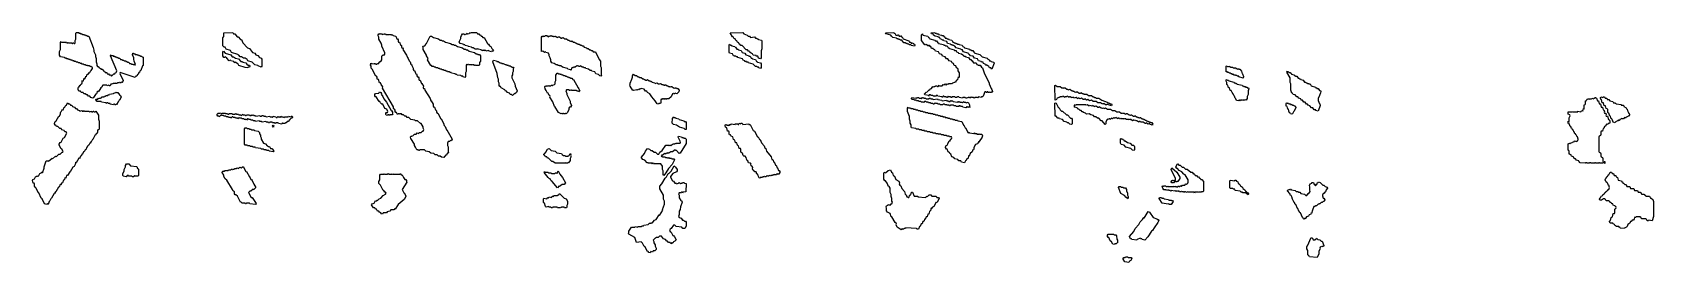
# Model space of a CAD drawing. Header units: millimetres. Extents: x 0 to 6881, y 0 to 978.
import ezdxf

# ---------------------------------------------------------------- set-up
doc = ezdxf.new("R2010")
doc.units = ezdxf.units.MM
doc.layers.add('GRAY_M', color=7, linetype='Continuous')

msp = doc.modelspace()

# ---------------------------------------------------------------- linework, layer by layer
at = {"layer": 'GRAY_M'}
for points in [[(244.2, 706.4), (238.4, 706.4), (233.7, 711.9), (229.1, 711.9), (224.4, 717.4), (218.6, 717.4), (215.1, 722.9), (206.9, 722.9), (204.6, 728.3), (197.6, 728.3), (193.5, 735.3), (194.6, 738), (193.5, 740.8), (195.2, 745), (197.6, 745), (202.2, 753.2), (204.6, 753.2), (206.9, 758.7), (209.2, 758.7), (210.9, 762.7), (210.9, 770.9), (212.8, 775.2), (214, 772.4), (216.2, 772.4), (219.7, 783.4), (223.2, 780.6), (226.7, 791.6), (229.1, 788.9), (232.5, 799.7), (237.2, 799.7), (241.9, 807.9), (244.2, 807.9), (247.7, 816.2), (250, 816.2), (254.7, 824.3), (255.2, 825.6), (253.5, 829.7), (251.2, 829.7), (250, 832.4), (243, 832.4), (241.9, 835.1), (234.9, 835.1), (233.7, 837.9), (226.7, 837.9), (225.6, 840.6), (218.6, 840.6), (217.4, 843.3), (210.4, 843.3), (209.2, 846.1), (202.2, 846.1), (201.1, 848.8), (194.1, 848.8), (192.9, 851.6), (185.9, 851.6), (184.8, 854.3), (177.8, 854.3), (176.6, 857), (169.6, 857), (168.4, 859.8), (161.5, 859.8), (160.3, 862.5), (153.3, 862.5), (152.1, 865.2), (145.1, 865.2), (144, 868), (137, 868), (135.8, 870.7), (119.5, 873.5), (115.4, 880.4), (115.4, 896.9), (118.9, 905.1), (118.9, 935.2), (121.9, 939.5), (123.1, 936.6), (137.1, 936.6), (138.2, 934), (140.5, 936.6), (145.3, 936.6), (146.4, 933.9), (149.8, 933.9), (152.2, 936.7), (153.4, 933.9), (167.4, 933.9), (168.6, 931.2), (170.8, 931.2), (171.9, 933.9), (175.6, 933.9), (176.7, 931.2), (180.1, 931.2), (181.8, 935.2), (181.8, 943.4), (184.1, 948.9), (184.1, 973.5), (185.9, 977.7), (196.5, 977.7), (197.7, 975), (203.5, 975), (204.7, 972.2), (211.7, 972.2), (212.9, 969.5), (218.7, 969.5), (219.9, 966.8), (225.7, 966.8), (226.8, 964), (232.7, 964), (233.8, 961.3), (239.7, 961.3), (257.8, 913.3), (261.3, 902.3), (261.3, 896.9), (267.1, 883.2), (267.1, 875), (270.6, 866.7), (270.6, 853), (274.1, 844.8), (274.1, 836.6), (275.8, 832.6), (279.3, 832.6), (282.8, 827.1), (289.8, 824.4), (290.9, 821.6), (295.6, 821.6), (302.6, 813.4), (306.1, 813.4), (308.4, 807.9), (315.4, 807.9), (317.8, 802.5), (323.6, 802.5), (325.9, 797), (331.7, 797), (335.2, 791.6), (345.6, 802.5), (350.3, 802.5), (352.6, 807.9), (356.1, 807.9), (357.8, 814.7), (332.1, 877.7), (334, 882), (335.2, 879.1), (342.2, 879.1), (343.4, 876.4), (349.2, 876.4), (350.4, 873.7), (357.4, 873.7), (358.5, 870.9), (364.4, 870.9), (365.5, 868.2), (371.4, 868.2), (373.7, 862.7), (380.7, 862.7), (381.9, 860), (387.7, 860), (388.8, 857.2), (395.8, 857.2), (397, 854.5), (402.8, 854.5), (404, 851.8), (409.8, 851.8), (412.2, 846.3), (419.1, 846.3), (420.3, 843.5), (426.1, 843.5), (427.3, 840.8), (434.3, 840.8), (435.4, 838.2), (438.2, 842.1), (432.4, 855.7), (430.1, 864), (430.1, 869.4), (424.2, 883.1), (426, 890.1), (428.5, 890.1), (429.6, 887.4), (435.5, 887.4), (436.6, 884.6), (443.6, 884.6), (444.8, 881.9), (450.6, 881.9), (451.8, 879.1), (457.6, 879.1), (458.8, 876.4), (464.6, 876.4), (465.8, 873.6), (469.9, 872.3), (469.9, 836.5), (466.9, 835.2), (460, 816), (456.5, 813.3), (454.1, 807.7), (451.8, 807.7), (448.3, 799.5), (445.9, 799.5), (442.5, 791.3), (439, 791.3), (436.6, 785.8), (372.5, 807.7), (370.8, 803.7), (384.8, 773.6), (383, 766.7), (380.6, 763.9), (376, 766.6), (374.9, 763.9), (371.2, 763.9), (369, 766.6), (367.9, 763.9), (360.9, 763.9), (359.7, 761.2), (356.1, 761.2), (355, 763.8), (353.9, 761.2), (342.2, 761.2), (341, 758.3), (339.8, 761), (338.7, 758.5), (332.9, 758.5), (329.4, 750.2), (325.8, 750.2), (324.6, 753), (317.6, 750.2), (316.5, 753), (300.1, 753), (299, 755.6), (294.5, 744.8), (289.8, 742.1), (281.6, 728.4), (278, 725.5), (276.9, 728.2), (272.3, 717.4), (267.6, 714.7), (259.5, 701), (257.1, 698.2), (247.7, 701), (244.2, 706.4)], [(956.6, 837.9), (943.5, 840.6), (932.1, 851.6), (914.1, 857), (910.8, 862.5), (902.7, 868), (896.2, 868), (888, 873.5), (881.4, 873.5), (876.5, 881.7), (873.3, 881.7), (871.6, 884.4), (845.5, 892.6), (840.6, 900.9), (822.6, 906.3), (817.7, 914.5), (814.5, 914.5), (808.7, 921.4), (808.7, 954.4), (812, 959.8), (812, 976.3), (850.5, 977.7), (853.8, 972.2), (858.7, 972.2), (868.5, 958.5), (873.4, 958.5), (883.2, 947.6), (888.1, 947.6), (893, 933.9), (912.6, 912), (920.8, 909.2), (933.8, 892.8), (943.7, 890.1), (948.6, 881.9), (956.7, 879.1), (963.3, 870.9), (971.4, 868.2), (973.9, 864), (973.9, 833.8), (971.4, 829.6), (958.2, 835.1), (956.6, 837.9)], [(1717.4, 457.3), (1709.7, 457.3), (1703.6, 462.8), (1691.3, 465.5), (1683.6, 471), (1669.7, 473.7), (1663.6, 479.2), (1643.7, 479.2), (1642.2, 476.4), (1639, 476.4), (1637.4, 479.2), (1631.3, 479.2), (1626.7, 490.2), (1621.3, 497), (1621.3, 502.5), (1605.9, 527.2), (1604.3, 532.7), (1606.7, 536.9), (1609.8, 536.9), (1611.4, 539.7), (1612.9, 536.9), (1622.1, 545.1), (1628.2, 545.1), (1632.9, 550.6), (1639, 547.9), (1643.6, 553.3), (1649.8, 553.3), (1655.9, 558.8), (1659, 558.8), (1661.2, 565.5), (1658.2, 571), (1658.2, 576.5), (1649.7, 591.4), (1646.7, 591.4), (1634.4, 602.4), (1625.1, 602.4), (1623.6, 605.1), (1606.7, 607.9), (1597.5, 616.1), (1591.3, 616.1), (1586.7, 621.6), (1580.6, 621.6), (1574.4, 627), (1569.8, 627), (1566.7, 632.5), (1560.7, 632.5), (1559.1, 629.7), (1557.5, 632.5), (1553, 632.5), (1549.8, 629.7), (1545.2, 638), (1542.1, 638), (1539.8, 642.2), (1539.8, 647.6), (1537.5, 651.7), (1534.4, 651.7), (1532.1, 655.9), (1532.1, 661.3), (1486, 740.8), (1487.5, 746.2), (1479.8, 757.1), (1477.5, 763.9), (1472.9, 763.9), (1468.3, 777.6), (1465.2, 777.6), (1462.9, 781.8), (1462.9, 787.3), (1460.6, 791.3), (1457.6, 791.3), (1442.2, 821.5), (1438.3, 825.6), (1438.3, 833.8), (1435.2, 839.3), (1436, 846.4), (1439.2, 843.6), (1442.2, 846.3), (1449.9, 843.6), (1451.4, 846.3), (1456.1, 846.3), (1457.7, 843.5), (1462.2, 843.5), (1465.3, 846.3), (1466.9, 843.6), (1476, 854.5), (1479.1, 854.5), (1482.9, 861.3), (1482.9, 875), (1485.2, 879.1), (1488.4, 881.9), (1491.4, 879.2), (1495.2, 885.9), (1495.2, 891.3), (1482.9, 918.7), (1482.9, 924.2), (1479.8, 932.4), (1470.6, 948.8), (1470.6, 957), (1467.5, 962.5), (1467.5, 968.1), (1469.9, 972.2), (1474.5, 972.2), (1476.1, 975.1), (1477.7, 972.2), (1483.8, 972.2), (1485.3, 969.5), (1491.5, 972.3), (1494.5, 969.6), (1496, 972.2), (1499.2, 972.2), (1500.7, 969.5), (1514.6, 969.5), (1516, 966.9), (1517.5, 969.5), (1522.3, 969.5), (1523.8, 966.8), (1529.9, 966.8), (1531.5, 964), (1542.3, 961.3), (1546.9, 950.3), (1549.9, 950.3), (1552.3, 946.1), (1552.3, 940.7), (1554.5, 936.6), (1557.6, 936.6), (1562.3, 925.6), (1566.1, 921.5), (1566.1, 916), (1568.4, 912), (1571.5, 912), (1573.8, 907.8), (1572.3, 905.1), (1587.6, 880.5), (1591.5, 870.9), (1595.3, 866.8), (1599.2, 857.2), (1603, 853.1), (1606.8, 843.5), (1610.7, 839.4), (1610.7, 836.6), (1616.8, 825.7), (1616.8, 820.2), (1619.1, 816.2), (1622.2, 816.2), (1626.8, 802.5), (1629.9, 802.5), (1632.2, 798.3), (1632.2, 792.8), (1634.5, 788.8), (1637.6, 788.8), (1639.9, 784.6), (1639.9, 779.1), (1642.2, 775.1), (1645.3, 775.1), (1651.4, 761.4), (1652.9, 761.4), (1659.9, 749), (1658.4, 743.5), (1660.6, 739.5), (1663.7, 739.5), (1666, 732.6), (1687.6, 697), (1691.4, 687.5), (1692.9, 687.5), (1701.4, 672.3), (1701.4, 664.1), (1703.7, 660.1), (1706.8, 660.1), (1711.4, 649.1), (1715.2, 645), (1715.2, 639.5), (1717.5, 635.4), (1720.6, 635.4), (1732.9, 610.8), (1734.4, 610.8), (1744.4, 592.9), (1747.5, 582), (1751.4, 577.9), (1757.5, 564.3), (1759, 564.3), (1781.4, 524.5), (1777.4, 517.4), (1775.8, 520.2), (1769.8, 514.8), (1765.2, 514.8), (1761.4, 508), (1761.4, 497.1), (1764.4, 491.6), (1764.4, 472.5), (1766, 469.7), (1763.6, 465.5), (1762.1, 465.5), (1755.9, 454.4), (1754.3, 457.2), (1746.7, 446.3), (1736.6, 447.7), (1731.3, 451.8), (1723.6, 451.8), (1717.4, 457.3)], [(1937.3, 900.8), (1926.5, 898.1), (1924.9, 900.8), (1918.8, 900.8), (1917.3, 903.5), (1914.2, 898), (1912.6, 900.8), (1906.5, 900.8), (1905, 903.6), (1892.7, 906.3), (1891.2, 909), (1888.1, 906.3), (1878.8, 906.3), (1871.2, 911.8), (1865, 911.8), (1863.4, 914.5), (1851.1, 917.3), (1849.6, 920), (1837.3, 922.8), (1835.8, 925.5), (1829.6, 925.5), (1828.1, 928.2), (1815.8, 931), (1811.9, 937.9), (1818.1, 951.6), (1818.1, 957.1), (1821.1, 965.3), (1825, 972.2), (1832.8, 972.2), (1834.4, 969.5), (1837.3, 969.5), (1838.9, 972.3), (1840.5, 969.6), (1845.1, 975), (1846.7, 972.2), (1849.6, 972.2), (1851.2, 975.1), (1852.8, 972.3), (1857.4, 977.8), (1858.9, 975.1), (1860.4, 977.7), (1886.6, 977.7), (1889.7, 972.2), (1894.3, 972.2), (1897.4, 966.8), (1902, 966.8), (1905.1, 961.3), (1908.2, 961.3), (1911.2, 955.8), (1917.4, 955.8), (1931.2, 931.1), (1935.8, 928.4), (1940.5, 920.2), (1945.1, 917.4), (1949.7, 909.2), (1956.6, 902.3), (1954.3, 898.1), (1949.7, 898.1), (1948.1, 895.3), (1938.8, 898.1), (1937.3, 900.8)], [(2402.7, 799.5), (2391, 802.3), (2386.6, 810.5), (2374.9, 813.2), (2373.4, 816), (2367.6, 816), (2360.2, 821.4), (2348.5, 824.2), (2347, 826.9), (2341.1, 826.9), (2339.7, 829.7), (2333.8, 829.7), (2326.6, 835.1), (2325.1, 832.4), (2317.7, 832.4), (2316.2, 835.1), (2313.4, 835.1), (2311.9, 832.3), (2310.4, 835.1), (2303.1, 829.7), (2298.7, 829.7), (2297.2, 826.9), (2294.3, 829.6), (2292.9, 826.9), (2289.9, 826.9), (2285.5, 815.8), (2283.9, 818.7), (2272.2, 821.5), (2270.7, 824.2), (2250.2, 829.7), (2242.9, 835.1), (2237, 835.1), (2235.6, 837.9), (2229.7, 837.9), (2228.2, 840.6), (2222.4, 840.6), (2215, 846.1), (2204.7, 848.8), (2201, 855.7), (2201, 861.2), (2198.1, 869.4), (2193.7, 877.6), (2193.7, 883.1), (2190.1, 889.9), (2179.8, 892.6), (2178.4, 895.3), (2174, 892.6), (2166.7, 898.1), (2161.5, 896.7), (2161.5, 957.1), (2163.7, 961.3), (2166.7, 961.3), (2168.2, 958.7), (2171.1, 964.1), (2172.6, 961.3), (2175.4, 961.3), (2176.9, 964), (2182.8, 964), (2190.1, 958.6), (2193.1, 964.1), (2194.6, 961.3), (2197.4, 961.3), (2198.9, 964), (2203.4, 964), (2204.9, 961.3), (2210.7, 961.3), (2212.2, 958.6), (2215.1, 961.3), (2218, 958.6), (2220.9, 961.3), (2228.2, 955.9), (2229.7, 958.5), (2237.1, 958.5), (2244.4, 953.1), (2247.3, 953.1), (2248.8, 955.9), (2251.7, 953.1), (2253.2, 955.9), (2259.1, 950.3), (2266.4, 950.3), (2273.8, 944.9), (2278.2, 944.9), (2279.7, 942.1), (2284.1, 942.1), (2285.5, 939.4), (2289.9, 942.1), (2297.2, 936.6), (2301.7, 936.6), (2303.1, 933.9), (2307.5, 933.9), (2309, 931.2), (2313.4, 931.2), (2314.9, 928.4), (2320.7, 928.4), (2328, 922.9), (2332.5, 922.9), (2333.9, 920.2), (2338.3, 920.2), (2341.3, 914.7), (2351.5, 912), (2353, 909.3), (2358.8, 909.3), (2366.2, 903.8), (2370.6, 903.8), (2372.1, 901), (2376.4, 901), (2380.8, 895.6), (2389.7, 895.6), (2405.8, 862.7), (2411, 855.8), (2411, 833.9), (2413.9, 828.4), (2413.9, 798.3), (2415.4, 795.5), (2413.1, 791.3), (2407.9, 792.7), (2402.7, 799.5)], [(3078.6, 876.2), (3072.6, 876.2), (3071.4, 879), (3059.3, 881.7), (3056.9, 887.2), (3050.9, 889.9), (3049.7, 892.6), (3044.9, 892.6), (3042.5, 898.1), (3038.9, 898.1), (3035.2, 903.6), (3029.2, 903.6), (3012.4, 922.7), (3006.3, 922.7), (3002.7, 928.2), (3000.3, 928.2), (2997.9, 933.7), (2993, 936.5), (2990.6, 941.9), (2987, 941.9), (2982.2, 950.1), (2978.6, 950.1), (2973.8, 958.3), (2971.4, 958.3), (2961, 976.3), (3016.1, 977.7), (3019.7, 972.2), (3034.2, 966.7), (3037.8, 961.3), (3043.8, 961.3), (3047.4, 955.8), (3065.5, 958.6), (3069.1, 953.1), (3075.1, 953.1), (3076.3, 950.3), (3081.2, 950.3), (3082.4, 947.6), (3094.4, 944.8), (3096.3, 940.7), (3096.3, 907.8), (3092.6, 899.6), (3092.6, 869.4), (3090.8, 865.2), (3082.2, 868), (3078.6, 876.2)], [(3729.2, 925.5), (3721.8, 925.5), (3720.6, 928.2), (3714.4, 928.2), (3713.2, 931), (3707, 931), (3705.8, 933.7), (3698.4, 933.7), (3691, 944.7), (3683.6, 944.7), (3682.3, 947.4), (3676.2, 947.4), (3674.9, 950.1), (3668.8, 950.1), (3667.5, 952.9), (3652.8, 955.6), (3646.6, 961.1), (3644.1, 966.6), (3623.1, 972), (3621.2, 976.3), (3656.6, 977.7), (3657.8, 975), (3660.3, 975), (3665.2, 966.7), (3671.2, 964.1), (3672.5, 966.8), (3675.1, 966.8), (3678.8, 961.3), (3683.6, 961.3), (3684.8, 964.1), (3688.6, 958.5), (3691.1, 958.5), (3696, 950.3), (3720.7, 942.1), (3723.2, 936.6), (3728.1, 936.6), (3730.5, 931.2), (3737.9, 933.9), (3741.6, 928.4), (3744.1, 928.4), (3746, 924.2), (3744.1, 920), (3730.4, 922.8), (3729.2, 925.5)], [(3925.4, 700.9), (3922.9, 703.6), (3921.7, 701), (3916.7, 701), (3915.4, 703.7), (3903.2, 703.7), (3902, 701), (3898.2, 701), (3896.9, 703.7), (3888.3, 703.7), (3887.1, 706.4), (3882.2, 701), (3879.7, 701), (3878.4, 703.7), (3869.8, 703.7), (3868.6, 706.4), (3866.2, 706.4), (3861.2, 700.9), (3859.9, 703.7), (3842.7, 706.4), (3841.4, 709.2), (3835.4, 709.2), (3832.9, 703.6), (3831.6, 706.4), (3822.9, 706.4), (3821.7, 709.2), (3813.1, 709.2), (3811.8, 711.9), (3807, 711.9), (3804.5, 706.3), (3803.2, 709.2), (3788.4, 711.9), (3786.5, 716.1), (3788.4, 720.3), (3790.9, 720.3), (3793.4, 725.9), (3794.7, 723.1), (3806.9, 734), (3809.4, 734), (3811.8, 739.5), (3816.8, 739.5), (3821.8, 747.8), (3823, 745.1), (3824.2, 747.7), (3830.3, 747.7), (3831.6, 750.5), (3834.1, 747.8), (3835.3, 750.4), (3840.3, 750.4), (3841.6, 747.7), (3843.9, 747.7), (3848.9, 753.3), (3850.2, 750.4), (3861.2, 750.4), (3866.2, 756), (3868.6, 753.2), (3873.6, 758.7), (3878.5, 753.2), (3883.4, 758.7), (3885.9, 756), (3889.5, 761.4), (3900.8, 761.4), (3901.9, 758.7), (3906.8, 764.1), (3915.4, 766.9), (3916.7, 769.7), (3919.2, 767), (3924.1, 778), (3925.4, 775.2), (3927.7, 777.8), (3931.5, 788.9), (3934, 786.1), (3935.7, 790.1), (3935.7, 806.4), (3929.6, 814.7), (3929.6, 820.1), (3927.7, 824.2), (3922.8, 826.9), (3919.1, 835.2), (3912.9, 837.9), (3909.2, 846.1), (3904.3, 848.8), (3901.8, 854.3), (3890.8, 857), (3885.8, 865.2), (3879.7, 865.2), (3874.7, 873.5), (3863.6, 876.2), (3859.9, 884.4), (3850, 887.2), (3846.4, 895.4), (3832.8, 898.1), (3830.3, 903.6), (3824.1, 906.3), (3822.9, 909.1), (3816.8, 909.1), (3813.1, 917.3), (3810.6, 917.3), (3808.1, 922.7), (3803.3, 922.7), (3800.8, 919.9), (3798.3, 925.5), (3793.3, 925.5), (3792.2, 928.1), (3791, 925.5), (3788.4, 925.5), (3774.2, 943.3), (3774.2, 968.1), (3777.4, 972.3), (3779.9, 966.7), (3800.9, 961.3), (3803.3, 955.8), (3805.8, 955.8), (3809.5, 950.3), (3830.5, 944.8), (3831.7, 942.1), (3837.8, 942.1), (3842.8, 933.9), (3845.3, 933.9), (3846.5, 931.1), (3867.5, 925.7), (3868.7, 922.9), (3874.9, 922.9), (3876.1, 920.2), (3882.2, 920.2), (3887.2, 912), (3890.9, 912), (3892.1, 909.2), (3913.1, 903.8), (3914.3, 901), (3920.5, 901), (3923, 895.5), (3929.1, 892.8), (3930.4, 890.1), (3943.9, 887.3), (3948.8, 881.9), (3951.3, 881.9), (3953.8, 876.4), (3959.9, 876.4), (3961.2, 873.6), (3973.5, 870.9), (3978.4, 862.7), (3983.4, 862.7), (3987.1, 857.2), (3989.5, 857.2), (3994.5, 849), (4005.6, 849), (4009.3, 840.8), (4016.7, 838), (4017.8, 835.5), (4019, 838.1), (4022.8, 838.1), (4027.8, 829.8), (4032.7, 827.1), (4039.5, 806.5), (4060.5, 762.7), (4060.5, 760), (4069.7, 739.4), (4072.8, 735.3), (4075.3, 727.1), (4073.4, 722.8), (4070.9, 725.6), (4068.5, 722.9), (4063.4, 722.9), (4061, 725.5), (4059.8, 722.9), (4056, 722.9), (4054.8, 725.6), (4052.4, 725.6), (4051.2, 722.9), (4048.6, 722.9), (4047.4, 725.6), (4042.6, 725.6), (4035.2, 706.5), (4032.7, 703.7), (4027.8, 703.7), (4026.5, 700.9), (4015.4, 703.7), (4012.9, 698.1), (4011.6, 701), (4000.6, 701), (3999.4, 698.2), (3995.6, 698.2), (3994.3, 701), (3987, 701), (3984.5, 703.7), (3979.6, 698.2), (3977.1, 701), (3972.3, 701), (3971, 698.1), (3968.5, 700.9), (3967.3, 698.2), (3961.1, 698.2), (3959.8, 701), (3948.8, 701), (3947.6, 698.2), (3933.9, 701), (3932.7, 703.7), (3926.6, 703.7), (3925.4, 700.9)], [(4059.7, 832.4), (4054.8, 835.2), (4051.1, 840.6), (4046.2, 837.8), (4043.7, 843.4), (4037.5, 846.1), (4035, 851.6), (4028.9, 851.6), (4027.6, 854.3), (4015.3, 857), (4011.6, 865.3), (3998.1, 868), (3993.1, 876.2), (3982, 878.9), (3977.1, 884.4), (3974.6, 884.4), (3972.1, 889.9), (3951.2, 895.4), (3947.5, 903.6), (3942.6, 903.6), (3941.3, 906.3), (3920.4, 911.8), (3915.4, 920), (3913, 920), (3911.7, 922.7), (3905.6, 922.7), (3904.3, 925.5), (3898.2, 925.5), (3896.9, 928.2), (3884.6, 931), (3880.9, 939.2), (3868.6, 941.9), (3867.3, 944.7), (3861.2, 944.7), (3859.9, 947.4), (3853.7, 950.2), (3851.3, 955.6), (3846.4, 955.6), (3845.1, 958.4), (3831.6, 961.1), (3825.4, 966.6), (3822.9, 972), (3816.8, 972), (3814.8, 976.3), (3830.5, 977.7), (3831.7, 975), (3837.9, 975), (3839.1, 972.2), (3845.3, 972.2), (3846.5, 969.5), (3858.8, 966.7), (3860.1, 964), (3866.2, 964), (3869.9, 958.5), (3872.4, 958.5), (3874.9, 953.1), (3881, 953.1), (3882.3, 950.3), (3888.4, 950.3), (3889.7, 947.6), (3902, 944.8), (3906.9, 936.6), (3910.6, 936.6), (3911.8, 933.9), (3918, 933.9), (3919.2, 931.2), (3925.4, 931.2), (3926.6, 928.4), (3932.8, 928.4), (3934.1, 925.7), (3946.4, 922.9), (3948.9, 917.4), (3955, 914.7), (3956.3, 912), (3977.2, 906.5), (3978.4, 903.8), (3984.6, 903.8), (3985.8, 901), (3992, 901), (3996.9, 892.8), (3999.4, 892.8), (4000.7, 890.1), (4021.6, 884.6), (4031.5, 873.7), (4052.4, 868.2), (4053.7, 865.4), (4059.9, 862.7), (4062.3, 857.2), (4068.5, 857.2), (4069.7, 854.5), (4080.8, 851.7), (4082.7, 847.6), (4072.1, 821.3), (4068.4, 826.9), (4062.2, 826.9), (4059.7, 832.4)], [(876.5, 837.9), (871.6, 846.1), (868.4, 846.1), (863.5, 851.5), (858.6, 848.8), (855.3, 854.3), (842.2, 857), (840.6, 859.7), (835.7, 857), (825.9, 868), (817.8, 873.4), (816.2, 870.7), (812.8, 870.7), (808.7, 877.6), (808.7, 894.1), (811.2, 898.4), (817.8, 890.1), (842.4, 881.9), (847.2, 873.7), (853.8, 873.7), (861.9, 868.2), (875, 865.4), (884.8, 854.5), (891.4, 854.5), (893, 851.7), (906.1, 849), (909.4, 843.5), (915.8, 838.1), (920.8, 838.1), (923.3, 833.9), (920.8, 829.7), (915.9, 829.7), (914.2, 826.9), (903.5, 828.3), (876.5, 837.9)], [(1820.4, 791.3), (1818.9, 794.1), (1803.5, 796.8), (1802, 799.5), (1795.8, 799.5), (1794.3, 802.3), (1778.9, 805), (1777.4, 807.7), (1771.2, 807.7), (1769.7, 810.5), (1762, 810.5), (1760.4, 813.2), (1754.3, 813.2), (1752.8, 816), (1746.6, 816), (1745.1, 818.7), (1737.4, 818.7), (1735.8, 821.4), (1729.7, 821.4), (1728.2, 824.2), (1722, 824.2), (1720.5, 826.9), (1712.8, 826.9), (1711.2, 829.7), (1705.1, 829.7), (1703.6, 832.4), (1697.4, 832.4), (1694.3, 837.9), (1691.3, 837.9), (1676.6, 861.2), (1679.7, 866.7), (1672, 877.6), (1672, 880.4), (1658.2, 905), (1658.2, 913.2), (1656.6, 916), (1659, 920.3), (1660.6, 917.6), (1662, 920.2), (1665.1, 920.2), (1671.3, 931.2), (1672.8, 931.2), (1688.2, 961.3), (1694.4, 961.3), (1702.1, 955.8), (1723.6, 950.3), (1731.3, 944.9), (1737.5, 944.9), (1739, 942.1), (1745.2, 942.1), (1752.9, 936.6), (1774.4, 931.2), (1782.1, 925.7), (1788.2, 925.7), (1789.8, 922.9), (1795.9, 922.9), (1803.6, 917.5), (1825.1, 912), (1832.8, 906.5), (1839, 906.5), (1840.5, 903.8), (1846.6, 903.8), (1854.3, 898.3), (1875.8, 892.8), (1883.5, 887.4), (1889.7, 887.4), (1891.2, 884.6), (1897.4, 884.6), (1901.3, 877.7), (1901.3, 855.7), (1898.2, 850.3), (1898.2, 842), (1895.9, 837.9), (1881.9, 837.9), (1878.9, 840.6), (1875.8, 837.8), (1874.2, 840.6), (1869.7, 840.6), (1868.1, 837.8), (1866.5, 840.6), (1852.7, 840.6), (1851.2, 843.2), (1849.7, 840.6), (1846.6, 840.6), (1843.5, 843.3), (1841.3, 839.3), (1841.3, 811.9), (1838.2, 806.5), (1838.2, 790), (1835.9, 785.8), (1828.1, 788.6), (1826.5, 791.3), (1820.4, 791.3)], [(3082.2, 829.7), (3076.2, 829.7), (3075, 832.4), (3069, 832.4), (3059.3, 843.4), (3038.8, 848.8), (3037.6, 851.6), (3031.6, 851.6), (3030.4, 854.3), (3024.4, 854.3), (3023.2, 857.1), (3017.2, 859.8), (3014.7, 865.3), (2994.3, 870.7), (2993.1, 873.5), (2987, 873.5), (2985.8, 876.2), (2979.8, 876.2), (2978.6, 878.9), (2976.2, 878.9), (2971.4, 887.2), (2959.3, 889.9), (2957.5, 894.1), (2957.5, 924.2), (2959.4, 928.5), (2963.1, 922.9), (2966.7, 922.9), (2967.9, 920.2), (2981.1, 917.5), (2982.3, 914.7), (2984.7, 914.7), (2989.6, 906.5), (2995.6, 906.5), (2996.8, 903.8), (3008.9, 901), (3012.5, 892.8), (3024.5, 890.1), (3028.1, 881.9), (3039, 879.1), (3040.2, 876.4), (3046.2, 876.4), (3051, 868.2), (3054.6, 868.2), (3055.9, 865.4), (3069.1, 862.7), (3073.9, 854.5), (3076.3, 854.5), (3077.6, 851.7), (3090.8, 849), (3092.6, 844.8), (3092.6, 828.4), (3090.8, 824.1), (3083.4, 826.9), (3082.2, 829.7)], [(2024.9, 720.1), (2017.2, 722.9), (2012.6, 728.3), (2008, 728.3), (2004.9, 733.8), (1989.5, 742.1), (1986.4, 747.5), (1983.4, 747.5), (1981, 751.7), (1981, 762.6), (1977.9, 768.1), (1977.9, 779.1), (1974.9, 784.5), (1973.3, 803.7), (1954.9, 853), (1957.2, 860), (1969.7, 857.2), (1971.2, 854.5), (1977.3, 854.5), (1985, 849), (1991.2, 849), (1992.7, 846.3), (1998.8, 846.3), (2006.5, 840.8), (2012.7, 840.8), (2014.2, 838.1), (2020.4, 838.1), (2021.9, 835.3), (2028, 835.3), (2035.7, 829.9), (2040.4, 829.9), (2042.7, 825.6), (2041.2, 822.9), (2041.2, 811.9), (2038.1, 806.5), (2038.1, 798.2), (2035, 792.8), (2035, 784.6), (2047.3, 760), (2048.9, 749), (2058.1, 729.8), (2054.2, 722.9), (2048, 717.4), (2045, 717.4), (2037.2, 709.1), (2034.1, 714.7), (2028, 714.7), (2024.9, 720.1)], [(5120.1, 791.3), (5113.8, 791.3), (5112.8, 794.1), (5107.6, 794.1), (5106.5, 796.8), (5100.2, 796.8), (5099.2, 799.5), (5092.9, 799.5), (5091.9, 802.3), (5086.7, 802.3), (5085.6, 805), (5079.4, 805), (5078.3, 807.7), (5073.1, 807.7), (5072, 810.5), (5066.8, 810.5), (5066.3, 833.9), (5071.1, 835.4), (5072.2, 832.6), (5075.2, 832.6), (5077.4, 835.4), (5078.5, 832.6), (5083.7, 832.6), (5084.7, 829.9), (5095.2, 829.9), (5096.2, 827.1), (5102.5, 827.1), (5103.4, 824.6), (5104.4, 827.1), (5107.7, 827.1), (5108.7, 824.4), (5114, 824.4), (5115, 821.7), (5119.2, 824.4), (5120.2, 821.6), (5125.4, 821.6), (5131.7, 813.4), (5134.8, 802.5), (5135.9, 802.5), (5140.6, 790.1), (5139, 783.1), (5121.1, 788.6), (5120.1, 791.3)], [(2216.5, 662.6), (2208.4, 683.2), (2196.6, 702.4), (2198.1, 705.2), (2196, 709.2), (2193, 709.2), (2188.6, 720.1), (2185.7, 720.1), (2181.3, 731.1), (2176.1, 738), (2174.6, 746.3), (2176.9, 750.5), (2179.9, 747.8), (2181.3, 750.4), (2190.1, 750.4), (2191.6, 753.3), (2193.1, 750.4), (2200.4, 750.4), (2201.8, 753.2), (2204.9, 753.2), (2207.7, 750.5), (2209.1, 753.2), (2216.5, 755.9), (2218.6, 760), (2218.6, 768.2), (2221.6, 773.6), (2221.6, 795.6), (2226.8, 805.2), (2231.3, 805.2), (2232.7, 802.5), (2238.6, 802.5), (2240.1, 799.7), (2245.9, 799.7), (2247.4, 797), (2253.3, 797), (2254.7, 794.3), (2260.6, 794.3), (2262.1, 791.5), (2267.9, 791.5), (2269.4, 788.8), (2275.3, 788.8), (2276.7, 786), (2282.6, 786), (2284.1, 783.3), (2289.9, 783.3), (2294.3, 777.8), (2297.3, 777.8), (2316.4, 742.2), (2320, 738.1), (2323, 729.8), (2319.2, 725.5), (2317.7, 728.3), (2310.3, 728.3), (2308.9, 731.1), (2291.3, 731.1), (2288.4, 733.8), (2285.5, 731), (2282.6, 733.8), (2281.1, 731.1), (2278.1, 731.1), (2276.6, 733.8), (2266.5, 733.8), (2264.3, 729.8), (2268.7, 718.9), (2268.7, 713.4), (2281.9, 686), (2281.9, 680.5), (2287.8, 666.8), (2284.1, 659.9), (2279.7, 659.9), (2277.5, 655.9), (2277.5, 650.4), (2270.9, 638), (2264.9, 632.5), (2262, 635.2), (2260.6, 632.5), (2256.1, 632.5), (2254.7, 635.2), (2251.8, 632.5), (2248.8, 632.5), (2247.3, 635.2), (2244.4, 632.5), (2232.6, 638), (2218, 662.6), (2216.5, 662.6)], [(2628.6, 703.7), (2621.2, 717.4), (2611, 722.9), (2608.1, 728.3), (2602.2, 728.3), (2596.3, 736.6), (2583.2, 739.3), (2581.7, 736.4), (2580.2, 739.2), (2574.4, 733.8), (2572.9, 736.4), (2571.5, 733.8), (2568.6, 733.8), (2567.1, 731), (2565.5, 733.8), (2552.4, 731.1), (2549.5, 733.8), (2548, 731), (2536.9, 748.9), (2535.4, 754.5), (2536.9, 757.2), (2536.9, 762.7), (2544.2, 779.1), (2547.2, 787.3), (2547.2, 792.8), (2550.9, 799.8), (2558.3, 794.3), (2564.2, 794.3), (2571.5, 788.8), (2575.9, 788.8), (2577.4, 786), (2583.2, 786), (2590.6, 780.6), (2595, 780.6), (2596.4, 777.8), (2600.8, 777.8), (2602.3, 775.1), (2608.1, 775.1), (2611, 777.9), (2618.4, 772.4), (2622.8, 772.4), (2624.3, 769.6), (2628.7, 769.6), (2630.2, 766.9), (2641.9, 764.1), (2643.4, 761.4), (2650.7, 764.2), (2658, 758.7), (2662.3, 758.7), (2665.3, 761.4), (2672.7, 755.9), (2678.6, 755.9), (2680, 753.2), (2685.8, 753.2), (2687.3, 756), (2694.7, 750.4), (2699.1, 750.4), (2700.6, 747.7), (2705, 747.7), (2706.4, 745.1), (2707.8, 747.7), (2713.7, 747.7), (2721.1, 742.2), (2725.5, 742.2), (2726.9, 739.6), (2728.3, 742.2), (2734.3, 742.2), (2735.8, 739.5), (2740.2, 739.5), (2745.4, 732.6), (2743.1, 725.7), (2735.7, 717.4), (2728.4, 720.1), (2727, 717.4), (2722.5, 717.4), (2721, 720), (2719.6, 717.4), (2716.7, 717.4), (2710.9, 703.7), (2702, 695.5), (2691.8, 695.5), (2688.8, 692.7), (2687.3, 695.5), (2683, 695.5), (2680, 692.7), (2678.5, 695.5), (2674.2, 695.5), (2671.2, 692.7), (2669.7, 695.4), (2667.6, 691.5), (2667.6, 680.5), (2665.4, 676.3), (2659.5, 676.3), (2658, 673.6), (2651.3, 675), (2643.2, 687.3), (2628.6, 703.7)], [(5105.4, 698.3), (5102.3, 706.5), (5099.2, 709.2), (5096, 717.4), (5091.9, 722.9), (5088.8, 731.1), (5084.6, 731.1), (5081.4, 742), (5077.3, 742), (5074.1, 753), (5071, 753), (5069.4, 757.2), (5069.4, 765.4), (5066.3, 770.9), (5066.3, 776.4), (5071.1, 777.9), (5072.2, 775.1), (5077.4, 775.1), (5078.5, 772.3), (5099.3, 766.9), (5100.4, 764.1), (5106.6, 764.1), (5107.7, 761.4), (5112.9, 761.4), (5114, 758.6), (5134.8, 753.2), (5135.9, 750.4), (5141.1, 750.4), (5142.2, 747.7), (5148.4, 747.7), (5149.5, 745), (5155.7, 745), (5156.8, 742.2), (5162, 742.2), (5163.6, 738), (5160.5, 729.8), (5160.5, 713.4), (5156.3, 705.1), (5156.3, 696.9), (5152.5, 689.9), (5150.5, 692.6), (5149.5, 690), (5138, 690), (5136.9, 687.2), (5134.7, 690), (5127.5, 690), (5126.5, 687.3), (5124.3, 687.3), (5123.2, 690), (5121.3, 690), (5120.2, 687.3), (5111.2, 688.7), (5108.6, 695.5), (5105.4, 698.3)], [(5435.5, 657.2), (5429.2, 657.2), (5421.9, 665.4), (5415.6, 668.1), (5412.5, 673.6), (5407.3, 673.6), (5402, 681.8), (5396.8, 681.8), (5391.6, 690), (5385.3, 690), (5383.2, 695.5), (5374.9, 698.2), (5371.8, 703.7), (5366.5, 703.7), (5359.2, 711.9), (5350.9, 714.7), (5348.8, 720.1), (5345.6, 720.1), (5340.9, 732.5), (5340.9, 759.9), (5338.8, 765.4), (5338.8, 784.5), (5324.2, 809.2), (5326.9, 813.5), (5328, 810.7), (5333.2, 810.7), (5334.3, 807.9), (5339.5, 807.9), (5340.6, 805.2), (5342.6, 805.2), (5344.7, 799.7), (5355.2, 797), (5356.2, 794.3), (5360.4, 794.3), (5361.4, 791.5), (5366.6, 791.5), (5371.9, 783.3), (5377.1, 783.3), (5378.1, 780.6), (5382.3, 780.6), (5383.4, 777.8), (5393.8, 775.1), (5400.1, 766.9), (5405.3, 766.9), (5406.3, 764.1), (5410.5, 764.1), (5411.6, 761.4), (5416.8, 761.4), (5417.8, 758.7), (5423, 758.7), (5428.3, 750.4), (5446, 745), (5447.1, 742.2), (5451.2, 742.2), (5452.3, 739.5), (5457.5, 739.5), (5462.7, 731.3), (5466.9, 731.3), (5468.5, 727.1), (5467.5, 721.6), (5463.8, 709.2), (5462.7, 709.2), (5458.1, 696.9), (5458.1, 691.5), (5457, 688.7), (5462.7, 673.8), (5464.8, 673.8), (5466.4, 666.8), (5457.5, 643.4), (5448, 646.2), (5446.9, 648.9), (5440.7, 648.9), (5435.5, 657.2)], [(321.1, 676.3), (320, 679.1), (315.4, 679.1), (313, 676.2), (311.8, 679.1), (293.1, 681.8), (292, 684.5), (274.5, 684.5), (269.2, 691.5), (271, 695.7), (275.7, 693), (280.4, 698.5), (282.7, 695.8), (283.8, 698.4), (288.5, 698.4), (289.7, 701.3), (292, 698.5), (296.7, 703.9), (304.8, 703.9), (306, 706.6), (310.6, 706.6), (311.8, 709.4), (315.4, 709.4), (316.5, 706.7), (321.1, 712.1), (325.8, 712.1), (326.9, 714.8), (344.4, 717.6), (345.6, 720.3), (353.7, 723), (355, 726), (356.2, 723.1), (362, 723.1), (369, 712.1), (373.7, 709.3), (376.7, 702.4), (370.2, 690), (367.9, 690), (364.4, 681.8), (362, 681.8), (358.5, 670.7), (357.2, 673.6), (355, 673.6), (353.9, 670.8), (349.1, 670.8), (347.9, 673.6), (345.7, 673.6), (344.6, 670.8), (330.4, 673.6), (329.3, 676.3), (321.1, 676.3)], [(1502.2, 638.3), (1503.8, 635.5), (1506.7, 638.1), (1509, 642.2), (1503.7, 651.7), (1496, 654.4), (1486.8, 673.6), (1483.7, 673.6), (1477.5, 679.1), (1474.5, 684.5), (1471.4, 684.5), (1459.1, 703.7), (1456, 703.7), (1453.7, 707.9), (1453.7, 713.4), (1456, 717.6), (1469.9, 720.3), (1473, 725.8), (1479.2, 723), (1481.6, 718.9), (1480, 716.1), (1487.7, 705.2), (1491.5, 695.6), (1502.3, 682), (1522.3, 646.4), (1523.8, 646.4), (1527.7, 639.5), (1527.7, 634), (1529.2, 631.2), (1526.9, 627), (1517.6, 627), (1516.1, 624.2), (1512.9, 627), (1508.4, 627), (1506.9, 624.3), (1501.4, 625.7), (1499.8, 628.5), (1499.8, 634), (1502.2, 638.3)], [(3932.8, 665.4), (3931.6, 662.6), (3920.4, 662.6), (3919.1, 665.4), (3910.5, 665.4), (3909.3, 668.1), (3897.1, 668.1), (3895.8, 665.4), (3892, 665.4), (3890.8, 668.1), (3882.1, 668.1), (3880.9, 670.8), (3872.3, 670.8), (3871, 673.6), (3866.2, 673.6), (3865, 670.8), (3852.5, 670.8), (3851.3, 673.6), (3842.7, 673.6), (3841.4, 676.3), (3832.8, 676.3), (3831.6, 679), (3826.7, 673.6), (3822.9, 673.6), (3821.7, 676.3), (3813.1, 676.3), (3811.8, 679.1), (3803.2, 679.1), (3802, 681.8), (3793.3, 681.8), (3792.1, 684.5), (3786.1, 684.5), (3783.5, 678.9), (3782.2, 681.8), (3772.4, 681.8), (3771.1, 684.5), (3762.5, 684.5), (3761.3, 687.3), (3752.6, 687.3), (3751.4, 690), (3742.8, 690), (3741.5, 692.7), (3732.9, 692.7), (3731, 697), (3732.9, 701.2), (3751.4, 698.4), (3752.7, 701.2), (3755.1, 698.5), (3756.3, 701.2), (3762.6, 701.2), (3763.9, 698.4), (3772.5, 698.4), (3773.7, 695.8), (3778.5, 701.2), (3782.4, 701.2), (3783.6, 698.4), (3792.2, 698.4), (3793.5, 695.7), (3805.7, 695.7), (3806.9, 698.4), (3812, 698.4), (3813.2, 695.7), (3821.8, 695.7), (3823.1, 693), (3841.5, 695.7), (3842.8, 692.9), (3860.1, 690.2), (3861.3, 687.5), (3879.8, 690.2), (3881, 687.5), (3888.4, 687.5), (3889.7, 684.7), (3895.7, 684.7), (3898.2, 690.4), (3899.5, 687.5), (3906.9, 687.5), (3908.2, 684.7), (3926.7, 682), (3927.8, 679.4), (3931.5, 684.7), (3935.3, 684.7), (3936.5, 682), (3945.1, 682), (3947.6, 679.3), (3953.8, 684.8), (3955, 682), (3962.4, 682), (3963.6, 679.3), (3972.3, 682), (3977.9, 669.6), (3977.9, 664.1), (3979.1, 661.4), (3977.1, 657), (3975.8, 659.9), (3967.2, 659.9), (3966, 662.5), (3962.4, 657.1), (3948.7, 659.9), (3947.5, 662.6), (3938.9, 662.6), (3937.6, 665.4), (3932.8, 665.4)], [(4561.4, 673.5), (4560, 670.8), (4555.3, 670.8), (4547.8, 676.3), (4544.8, 673.5), (4543.3, 676.2), (4541.8, 673.5), (4534.2, 679.1), (4522.1, 679.1), (4514.6, 684.5), (4502.5, 684.5), (4495, 690), (4487.5, 687.3), (4479.9, 692.7), (4473.9, 690), (4466.4, 695.4), (4464.9, 692.7), (4460.3, 692.7), (4452.7, 698.2), (4445.2, 695.5), (4443.6, 698.2), (4439.2, 698.2), (4437.7, 695.4), (4430.1, 701), (4422.5, 698.2), (4421, 701), (4416.6, 701), (4415, 698.1), (4413.5, 701), (4407.4, 701), (4405.9, 703.7), (4401.5, 703.7), (4400, 700.9), (4392.4, 706.4), (4391, 703.7), (4383.4, 703.7), (4381.9, 700.9), (4374.3, 706.4), (4372.8, 703.7), (4362.3, 703.7), (4360.7, 700.9), (4359.2, 703.6), (4357.8, 701), (4350.2, 698.2), (4345.6, 689.9), (4344.1, 692.7), (4341, 689.9), (4340.2, 751.8), (4342.6, 753.2), (4350.2, 747.7), (4362.3, 747.7), (4369.8, 742.2), (4374.4, 742.2), (4375.8, 739.6), (4377.3, 742.2), (4383.4, 742.2), (4390.9, 736.8), (4395.5, 736.8), (4397, 734), (4403, 736.8), (4410.5, 731.3), (4415.1, 731.3), (4416.6, 728.5), (4421.1, 728.5), (4422.6, 725.8), (4427.2, 725.8), (4428.6, 723.2), (4430.1, 725.8), (4436.2, 725.8), (4443.7, 720.3), (4448.2, 720.3), (4449.7, 723.1), (4457.3, 717.6), (4461.9, 717.6), (4463.4, 714.9), (4475.4, 714.9), (4483, 709.4), (4487.5, 709.4), (4489, 706.7), (4490.4, 709.4), (4495, 709.4), (4502.6, 703.9), (4507.1, 703.9), (4508.6, 701.2), (4513.2, 701.2), (4514.7, 698.4), (4526.7, 698.4), (4538.8, 690.2), (4561.5, 682), (4563, 679.3), (4567.5, 679.3), (4569, 676.5), (4573.5, 676.5), (4575, 673.8), (4579.6, 673.8), (4581.9, 669.6), (4579.6, 665.3), (4562.8, 670.9), (4561.4, 673.5)], [(6565.1, 427.2), (6563.4, 432.6), (6553.8, 435.4), (6549.5, 440.8), (6546, 440.8), (6545.2, 443.6), (6542.6, 443.6), (6540.8, 449.1), (6533, 451.8), (6531.3, 457.3), (6527, 457.3), (6526.1, 460), (6523.5, 460), (6522.2, 464.2), (6522.2, 472.4), (6520.9, 476.5), (6518.7, 477.9), (6519.1, 504), (6524.5, 506.8), (6526.1, 504.2), (6527, 506.7), (6535.6, 509.5), (6536.5, 512.2), (6545.2, 515), (6546, 517.7), (6554.7, 515), (6555.6, 517.7), (6559, 517.7), (6561.2, 524.5), (6558.2, 533.9), (6556.4, 533.9), (6553, 542.2), (6551.2, 542.2), (6549.5, 547.6), (6546.9, 547.6), (6544.3, 555.8), (6542.6, 555.8), (6540.8, 561.4), (6537.4, 564.1), (6535.6, 569.5), (6533, 569.5), (6530.4, 577.7), (6527.8, 577.7), (6521, 594.1), (6519.1, 591.2), (6519.1, 600.1), (6520.9, 597.3), (6522.2, 601.1), (6522.2, 614.8), (6526.5, 623), (6525.2, 627.1), (6519.1, 629.8), (6519.1, 640.9), (6521, 640.9), (6521.8, 638.4), (6522.6, 640.9), (6534.9, 640.9), (6535.7, 638.4), (6536.5, 640.9), (6548.8, 640.9), (6549.6, 638.4), (6550.4, 640.9), (6559, 640.9), (6559.9, 643.7), (6572.9, 640.9), (6573.8, 643.6), (6580, 646.4), (6580.8, 643.9), (6583.3, 654.8), (6585.1, 652), (6586.3, 655.9), (6586.3, 666.9), (6587.6, 671), (6590.2, 671), (6591.5, 675.1), (6591.5, 683.3), (6592.8, 687.5), (6595.4, 687.5), (6597.2, 692.9), (6599.8, 692.9), (6600.6, 695.7), (6607.7, 695.7), (6608.5, 693.2), (6609.3, 695.7), (6618, 695.7), (6618.8, 698.5), (6626.6, 695.7), (6627.5, 698.4), (6631, 698.4), (6631.8, 701.2), (6635.4, 701.2), (6636.3, 698.4), (6638.9, 698.4), (6643.2, 687.5), (6647.6, 687.5), (6650.2, 673.8), (6656.2, 673.8), (6658.8, 660.1), (6664.9, 660.1), (6667.5, 649.1), (6670.1, 649.1), (6672.3, 642.2), (6671.4, 639.5), (6672.7, 635.4), (6677.9, 635.4), (6680.1, 628.5), (6679.2, 625.8), (6680.5, 621.8), (6685.7, 621.8), (6689.2, 608.1), (6692.6, 608.1), (6695.7, 601.1), (6695.7, 595.6), (6694.4, 591.4), (6688.3, 591.4), (6686.6, 585.9), (6680.5, 588.7), (6677.9, 580.5), (6672.7, 577.8), (6670.1, 569.5), (6667.5, 569.5), (6664.9, 558.6), (6658.8, 558.6), (6657.6, 554.6), (6657.6, 543.6), (6656.2, 539.4), (6650.2, 536.7), (6648.9, 532.7), (6648.9, 472.4), (6650.2, 468.4), (6656.2, 465.7), (6657.6, 461.5), (6657.6, 453.3), (6658.8, 449.2), (6664.9, 446.5), (6666.2, 442.3), (6666.2, 431.4), (6667.1, 428.6), (6665.8, 421.7), (6652.6, 421.7), (6651.8, 424.4), (6649.3, 424.4), (6648.4, 421.7), (6635.3, 421.7), (6634.4, 424.4), (6632, 424.4), (6631.1, 421.7), (6616.2, 421.7), (6615.4, 424.4), (6609.4, 424.4), (6608.6, 421.7), (6598, 421.7), (6597.2, 424.4), (6592.1, 424.4), (6591.2, 421.7), (6568.6, 424.4), (6567.7, 427.2), (6565.1, 427.2)], [(6707.2, 605.2), (6703.8, 610.6), (6701.2, 610.6), (6698.6, 621.6), (6696, 621.6), (6691.6, 635.2), (6688.2, 635.2), (6686.8, 639.4), (6687.7, 647.7), (6686.4, 651.7), (6680.3, 654.4), (6677.8, 665.4), (6671.7, 665.4), (6669.1, 679.1), (6663, 679.1), (6660.4, 692.7), (6657.8, 692.7), (6656.5, 699.7), (6657.8, 703.9), (6665.6, 701.2), (6666.5, 703.9), (6672.7, 703.9), (6675.3, 698.4), (6682.2, 698.4), (6684, 692.9), (6691.7, 692.9), (6696.1, 687.5), (6708.2, 684.7), (6711.7, 679.3), (6716.9, 679.3), (6717.8, 676.5), (6721.2, 676.5), (6722.1, 673.8), (6742.9, 671), (6743.8, 668.3), (6753.3, 668.3), (6755, 662.8), (6765.4, 657.3), (6767.2, 651.9), (6768.9, 651.9), (6771.5, 640.9), (6773.2, 640.9), (6775.8, 632.7), (6777.6, 632.7), (6778.9, 628.5), (6777.6, 621.4), (6774.9, 624.2), (6774.1, 621.6), (6767.2, 618.8), (6766.3, 616.1), (6762.8, 616.1), (6762, 613.3), (6758.4, 616), (6754.1, 610.6), (6747.1, 610.6), (6746.3, 613.1), (6745.5, 610.6), (6738.6, 607.9), (6737.7, 605.1), (6734.2, 605.1), (6733.4, 602.3), (6729.9, 605.1), (6729, 602.4), (6722.1, 599.7), (6721.2, 596.9), (6717.8, 596.9), (6716.9, 594.1), (6709.8, 596.9), (6707.2, 605.2)], [(36.7, 273.9), (27.4, 295.7), (25.1, 295.7), (14.6, 317.7), (11.1, 320.4), (9.3, 324.6), (9.3, 332.8), (7.6, 336.8), (2.9, 336.8), (0, 349.2), (1.8, 353.4), (8.8, 356.1), (13.4, 364.4), (19.3, 367.1), (20.5, 370), (21.7, 367.1), (23.9, 367.1), (25.1, 369.9), (27.4, 369.9), (32.1, 378), (37.9, 380.8), (39.1, 383.5), (41.5, 383.5), (42.6, 381), (50.1, 401.3), (50.1, 406.7), (58.9, 432.8), (67.2, 432.8), (68.3, 430.2), (83.4, 443.8), (85.8, 441.1), (98.6, 452), (100.9, 449.3), (112.5, 460.2), (118.4, 460.2), (126.5, 468.4), (128.8, 468.4), (130.5, 472.4), (125.3, 481.9), (120.6, 484.7), (114.2, 499.8), (114.2, 502.6), (117.2, 509.5), (121.8, 512.2), (131.1, 528.6), (135.8, 531.4), (145.7, 549.1), (142.8, 555.8), (137, 555.8), (134.6, 561.3), (124.2, 564.1), (121.8, 569.5), (116, 569.5), (107.9, 577.7), (102, 577.7), (99.7, 583.2), (95, 583.2), (93.2, 590.2), (96.2, 599.8), (100.8, 602.6), (112.5, 621.8), (114.8, 621.8), (118.9, 631.3), (118.9, 636.7), (120.6, 640.9), (124.1, 643.6), (127.7, 652), (129, 649.1), (131.1, 649.1), (134.6, 660.1), (138.1, 660.1), (141.6, 668.3), (145.1, 668.3), (148.7, 679.3), (154.6, 673.8), (159.3, 673.8), (161.6, 668.3), (167.4, 668.3), (169.7, 662.8), (179.1, 660.1), (182.6, 654.6), (187.2, 654.6), (190.7, 649.1), (200.1, 646.4), (201.2, 643.7), (210.5, 646.4), (211.7, 643.7), (217.4, 643.7), (219.8, 646.5), (221, 643.7), (240.8, 643.7), (242, 640.9), (250.1, 643.7), (251.3, 640.9), (257, 640.9), (258.2, 643.7), (260.6, 643.7), (261.8, 640.9), (266.4, 640.9), (268.8, 643.7), (279.9, 625.8), (279.9, 609.4), (283.4, 601.1), (283.4, 568.2), (281.6, 564.1), (278.1, 564.1), (276.4, 560), (276.4, 554.6), (273.4, 547.5), (272.2, 550.2), (268.8, 542.2), (264.2, 539.4), (257.1, 523), (254.8, 523), (252.5, 517.5), (249, 514.8), (245.5, 506.6), (243.2, 506.6), (239.7, 498.4), (235, 495.6), (232.7, 490.1), (230.4, 490.1), (226.9, 479.2), (223.4, 479.2), (219.9, 471), (216.4, 471), (212.8, 459.9), (210.5, 462.6), (207, 451.8), (203.5, 451.8), (200, 440.7), (198.7, 443.6), (196.5, 443.6), (186, 424.3), (184.8, 427), (181.4, 416.3), (176.7, 408), (172.1, 405.3), (160.4, 386.1), (158.1, 386.1), (148.8, 369.7), (145.3, 369.7), (141.8, 358.6), (138.3, 361.4), (134.8, 350.5), (131.3, 350.5), (127.8, 339.5), (124.3, 339.5), (120.7, 328.4), (119.5, 331.3), (117.3, 331.3), (113.8, 320.4), (110.3, 320.4), (99.8, 301.2), (97.5, 301.2), (94, 293), (91.7, 293), (81.2, 273.9), (77.7, 271.1), (74.2, 262.9), (70.7, 260.2), (67.2, 246.3), (64.7, 249.2), (62.5, 249.2), (61.3, 246.4), (51.9, 249.2), (41.4, 271.1), (36.7, 273.9)], [(1043.2, 594.2), (1033.5, 594.2), (1031.9, 591.4), (1028.5, 591.4), (1026.9, 594.2), (1018.7, 594.2), (1017.1, 596.9), (1007.4, 596.9), (1005.7, 594.2), (1002.4, 594.2), (1000.7, 596.9), (992.6, 596.9), (990.9, 599.6), (974.6, 596.9), (972.9, 599.7), (964.8, 599.7), (963.1, 602.4), (946.8, 599.6), (945.2, 602.4), (937, 602.4), (935.4, 605.1), (927.2, 605.1), (925.6, 607.9), (917.4, 607.9), (915.8, 610.6), (912.6, 610.6), (909.3, 605), (907.6, 607.9), (899.4, 607.9), (897.8, 610.6), (889.6, 610.6), (888, 613.3), (879.8, 613.3), (878.2, 616), (871.7, 610.6), (870, 613.3), (861.8, 613.3), (860.2, 616.1), (852, 616.1), (850.4, 618.8), (847.2, 618.8), (842.3, 613.3), (840.6, 616.1), (832.4, 616.1), (830.8, 618.8), (822.6, 618.8), (821, 621.6), (812.8, 621.6), (811.2, 624.3), (803, 624.3), (801.4, 627), (793.2, 618.8), (791.6, 621.6), (786.7, 621.6), (782.5, 628.5), (790, 635.5), (791.7, 632.7), (799.8, 635.5), (801.5, 632.7), (804.6, 632.7), (806.3, 635.4), (817.8, 635.4), (819.5, 632.7), (827.6, 632.7), (829.3, 630), (834.1, 630), (835.7, 632.7), (847.2, 632.7), (848.9, 630), (860.2, 630), (861.8, 632.7), (865.2, 632.7), (866.8, 630), (875, 630), (876.7, 627.2), (884.8, 627.2), (886.4, 624.5), (893, 630), (894.6, 627.2), (902.8, 627.2), (904.4, 624.5), (907.6, 624.5), (909.2, 627.2), (920.8, 627.2), (922.4, 624.5), (927.2, 624.5), (928.9, 627.3), (932.1, 624.5), (933.7, 627.2), (938.7, 627.2), (940.4, 624.5), (946.9, 624.5), (948.5, 621.8), (964.9, 624.5), (966.5, 621.8), (972.9, 621.8), (974.6, 624.5), (981.2, 624.5), (982.9, 621.8), (991, 621.8), (992.7, 619), (1007.4, 621.8), (1009, 619), (1017.2, 619), (1018.7, 616.4), (1022, 621.8), (1033.5, 619), (1035.1, 616.3), (1038.3, 616.3), (1041.6, 621.9), (1043.3, 619), (1049.9, 619), (1051.4, 616.4), (1054.7, 621.8), (1058, 619), (1066.2, 619), (1067.8, 616.3), (1071, 619), (1085.7, 619), (1087.3, 621.8), (1093.9, 619), (1095.5, 621.9), (1097.2, 619.1), (1098.8, 621.8), (1102.1, 621.8), (1104.6, 617.6), (1102.1, 613.3), (1098.8, 613.3), (1092.3, 607.9), (1085.8, 599.7), (1080.9, 599.7), (1077.6, 594.2), (1074.4, 594.2), (1072.7, 591.4), (1062.8, 591.4), (1061.2, 594.1), (1058, 588.7), (1044.8, 591.4), (1043.2, 594.2)], [(3915.4, 440.9), (3911.7, 446.3), (3903.1, 449.1), (3898.1, 460), (3894.4, 462.8), (3892, 468.3), (3887, 471), (3882.1, 481.9), (3879.7, 481.9), (3875.3, 488.8), (3877.2, 495.8), (3882.1, 498.5), (3885.8, 504), (3890.7, 517.7), (3893.4, 517.7), (3894.5, 515.1), (3898.1, 525.9), (3900.6, 525.9), (3902.4, 529.9), (3900.6, 533.9), (3892, 533.9), (3890.8, 536.7), (3880.9, 536.7), (3879.7, 539.4), (3868.6, 539.4), (3867.3, 542.2), (3857.5, 542.2), (3856.2, 544.9), (3845.1, 544.9), (3843.9, 547.6), (3834, 547.6), (3832.8, 550.4), (3821.7, 550.4), (3820.5, 553.1), (3810.6, 553.1), (3809.4, 555.8), (3798.3, 555.8), (3797, 558.6), (3787.2, 558.6), (3785.9, 561.3), (3774.8, 561.3), (3773.6, 564.1), (3763.7, 564.1), (3762.5, 566.8), (3751.4, 566.8), (3750.2, 569.5), (3731.7, 572.3), (3729.8, 576.5), (3729.8, 584.7), (3726.1, 592.9), (3726.1, 601.1), (3722.4, 609.3), (3722.4, 620.3), (3715, 642.2), (3715, 655.9), (3716.9, 660.2), (3718.2, 657.4), (3726.9, 657.4), (3728.1, 654.6), (3738, 654.6), (3739.2, 651.9), (3747.8, 651.9), (3749.1, 649.1), (3758.9, 649.1), (3760.2, 646.4), (3768.8, 646.4), (3770, 643.7), (3779.9, 643.7), (3781.1, 640.9), (3789.8, 640.9), (3791, 638.2), (3800.9, 638.2), (3802.1, 635.4), (3810.7, 635.4), (3812, 632.7), (3821.8, 632.7), (3823.1, 630), (3831.7, 630), (3832.9, 627.2), (3842.8, 627.2), (3844, 624.5), (3852.7, 624.5), (3853.9, 621.8), (3863.8, 621.8), (3865, 619), (3873.6, 619), (3874.9, 616.3), (3884.7, 616.3), (3886, 613.5), (3894.6, 613.5), (3895.8, 610.8), (3905.7, 610.8), (3906.9, 608.1), (3915.5, 608.1), (3916.8, 605.3), (3926.6, 605.3), (3927.9, 602.6), (3945.2, 599.8), (3952.5, 583.4), (3953.8, 583.4), (3958.7, 572.5), (3961.2, 572.5), (3972.3, 550.6), (3976, 553.4), (3977.2, 550.6), (3995.6, 547.8), (3998.1, 550.6), (3999.4, 547.8), (4008, 547.8), (4009.3, 545.1), (4017.8, 545.1), (4019.1, 548), (4020.4, 545.1), (4030.2, 545.1), (4033.4, 538.1), (4026.5, 522.8), (4025.2, 525.6), (4017.8, 511.9), (4016.6, 514.6), (4011.8, 503.8), (4003.1, 501.1), (3996.4, 488.8), (3996.4, 483.4), (3994.5, 479.2), (3992, 479.2), (3988.3, 471), (3980.9, 462.8), (3975.9, 451.7), (3974.7, 454.4), (3969.8, 440.8), (3966.1, 440.8), (3962.4, 432.6), (3959.9, 432.6), (3956.2, 424.4), (3943.8, 427.2), (3941.3, 432.6), (3932.7, 432.6), (3927.8, 438.1), (3915.4, 440.9)], [(4398.4, 594.2), (4392.3, 594.2), (4390.8, 596.9), (4378.8, 599.7), (4372.7, 607.9), (4359.1, 610.6), (4357.6, 613.3), (4353.1, 613.3), (4345.6, 621.6), (4341, 621.6), (4340.2, 677.8), (4342.6, 679.3), (4345.7, 676.5), (4353.3, 660.1), (4357.8, 657.3), (4362.3, 649.1), (4368.3, 643.7), (4372.8, 643.7), (4389.4, 627.2), (4394, 627.2), (4406, 613.5), (4410.6, 613.5), (4412.9, 609.4), (4412.9, 590.1), (4410.6, 586), (4403.7, 587.3), (4398.4, 594.2)], [(4740.9, 591.4), (4734.9, 588.7), (4727.4, 594.1), (4725.9, 591.4), (4722.8, 591.4), (4715.3, 596.9), (4703.2, 596.9), (4701.7, 599.7), (4697.3, 599.7), (4695.7, 596.9), (4688.1, 602.4), (4683.6, 602.4), (4682.1, 605), (4680.6, 602.3), (4679.1, 605), (4677.6, 602.3), (4676, 605.1), (4671.6, 605.1), (4670.1, 602.3), (4662.5, 607.9), (4658, 607.9), (4656.5, 605), (4654.9, 607.9), (4642.8, 607.9), (4641.3, 610.6), (4636.9, 610.6), (4635.3, 607.8), (4633.8, 610.6), (4621.7, 610.6), (4620.2, 613.2), (4618.8, 610.6), (4614.2, 610.6), (4612.6, 613.3), (4608.2, 613.3), (4606.7, 610.6), (4599.2, 616), (4597.7, 613.3), (4593.1, 613.3), (4590.1, 616), (4584, 610.6), (4581, 613.3), (4575, 607.8), (4573.4, 610.6), (4570.5, 610.6), (4567.4, 607.8), (4565.9, 610.5), (4564.5, 607.9), (4561.5, 607.9), (4556.2, 598.4), (4556.2, 590.1), (4553.9, 585.9), (4540.2, 602.4), (4535.7, 602.4), (4526.7, 613.3), (4520.6, 613.3), (4513.1, 618.8), (4508.5, 618.8), (4504, 624.3), (4491.9, 627), (4485.9, 632.5), (4473.8, 629.8), (4469.3, 635.3), (4461.7, 638), (4460.2, 640.7), (4455.7, 640.7), (4451.2, 646.2), (4446.7, 646.2), (4442.2, 651.7), (4437.6, 651.7), (4434.6, 657.2), (4424, 659.9), (4421.7, 664.1), (4427.1, 671.1), (4428.6, 668.4), (4430.1, 671), (4469.4, 671), (4472.4, 668.4), (4473.9, 671.2), (4475.4, 668.4), (4478.4, 671.1), (4485.9, 665.6), (4487.4, 668.3), (4496.5, 665.6), (4499.6, 668.4), (4501.1, 665.6), (4507.1, 665.6), (4508.6, 662.9), (4514.6, 665.6), (4522.2, 660.1), (4526.6, 660.1), (4528.2, 662.9), (4535.8, 657.4), (4540.3, 657.4), (4541.8, 654.7), (4543.2, 657.4), (4552.3, 654.6), (4555.4, 657.4), (4562.9, 651.9), (4576.5, 651.9), (4584.1, 646.4), (4594.6, 646.4), (4602.2, 640.9), (4608.2, 640.9), (4609.7, 638.3), (4611.1, 640.9), (4614.2, 640.9), (4621.8, 635.4), (4626.3, 635.4), (4627.8, 632.8), (4629.2, 635.4), (4633.9, 635.4), (4641.3, 630), (4642.8, 632.7), (4647.4, 632.7), (4655, 627.2), (4659.5, 627.2), (4661, 624.6), (4662.4, 627.2), (4665.5, 627.2), (4673.1, 621.8), (4677.5, 621.8), (4679.1, 624.5), (4686.7, 619), (4691.2, 619), (4692.7, 616.3), (4697.3, 616.3), (4698.7, 613.7), (4700.2, 616.3), (4703.3, 616.3), (4710.8, 610.8), (4715.4, 610.8), (4716.9, 608.1), (4721.4, 608.1), (4722.9, 605.3), (4727.4, 605.3), (4728.9, 602.6), (4733.5, 602.6), (4735, 599.9), (4739.5, 599.9), (4741, 597.1), (4745.5, 597.1), (4747.1, 594.4), (4751.6, 594.4), (4755.4, 587.4), (4753.1, 583.2), (4742.4, 588.7), (4740.9, 591.4)], [(5331, 651.7), (5328.9, 651.7), (5325.8, 662.6), (5323.7, 662.6), (5322.1, 666.8), (5322.1, 672.3), (5321.1, 675.1), (5322.7, 679.3), (5324.9, 679.3), (5325.9, 676.5), (5332.2, 676.5), (5333.2, 673.8), (5339.5, 673.8), (5340.6, 671), (5346.8, 671), (5347.9, 668.3), (5354.1, 668.3), (5355.2, 665.6), (5360.4, 665.6), (5363, 658.6), (5356.2, 643.5), (5353.1, 640.8), (5348.9, 632.5), (5346.8, 632.5), (5345.8, 629.8), (5339.9, 631.2), (5337.3, 638), (5334.1, 638), (5331, 651.7)], [(1004, 476.4), (994.2, 476.4), (992.6, 479.2), (982.7, 479.2), (981.1, 481.9), (971.3, 481.9), (969.7, 484.7), (946.8, 487.4), (945.2, 490.1), (935.4, 490.1), (933.7, 492.9), (923.9, 492.9), (922.3, 495.6), (912.5, 495.6), (910.9, 498.3), (902.7, 498.3), (900.2, 502.5), (900.2, 568.3), (902.7, 572.5), (909.3, 572.5), (911, 569.7), (919.1, 569.7), (920.8, 567), (928.9, 567), (930.6, 564.3), (940.4, 564.3), (942, 561.5), (958.3, 558.8), (964.1, 551.9), (964.1, 546.4), (967.4, 540.9), (967.4, 535.4), (970.6, 530), (970.6, 524.5), (981.2, 506.7), (989.4, 504), (995.9, 495.8), (999.2, 495.8), (1000.8, 493.1), (1005.7, 493.1), (1010.6, 484.9), (1015.5, 484.9), (1024.6, 475.2), (1022.1, 471), (1005.6, 473.7), (1004, 476.4)], [(1022, 583.5), (1024.6, 579.2), (1022, 574.9), (1019.5, 579.2), (1022, 583.5)], [(2745.9, 575), (2734.2, 583.2), (2721, 586), (2715.8, 592.9), (2717.3, 612.1), (2722.5, 619.1), (2724, 616.3), (2729.9, 616.3), (2731.4, 613.5), (2743.1, 610.8), (2744.6, 608.1), (2765.1, 602.6), (2766.6, 599.9), (2772.4, 599.9), (2774.7, 595.7), (2774.7, 565.4), (2770.1, 565.4), (2766.5, 569.5), (2745.9, 575)], [(3080.4, 368.3), (3078.6, 375.1), (3075, 375.1), (3071.4, 386.1), (3066.6, 386.1), (3061.8, 391.6), (3059.3, 391.6), (3056.3, 398.5), (3057.5, 404), (3055.7, 408), (3050.9, 410.8), (3049.1, 414.9), (3050.3, 417.7), (3048.5, 421.7), (3040, 424.4), (3036.4, 432.7), (3032.8, 435.4), (3029.2, 446.4), (3025.6, 451.8), (3019.6, 451.8), (3017.1, 454.6), (3013.5, 465.5), (3008.7, 468.3), (3006.9, 472.4), (3006.9, 480.6), (3005.1, 484.7), (3000.3, 484.7), (2996.7, 495.6), (2994.3, 495.6), (2991.2, 502.5), (2989.4, 509.3), (2984.6, 509.3), (2981, 520.3), (2976.2, 523), (2972.6, 534), (2966.5, 536.7), (2962.9, 542.2), (2959.3, 542.2), (2957.5, 546.3), (2957.5, 554.6), (2955.7, 558.6), (2950.9, 558.6), (2947.2, 572.3), (2942.4, 575), (2940.6, 582), (2942.4, 586.2), (2946.2, 586.2), (2947.4, 583.4), (2955.8, 583.4), (2957, 580.8), (2959.3, 586.2), (2965.3, 586.2), (2966.6, 588.9), (2982.2, 586.2), (2983.4, 588.9), (2994.4, 588.9), (2995.6, 586.2), (2997.9, 586.2), (3000.3, 591.7), (3006.3, 588.9), (3007.5, 591.6), (3012.5, 591.6), (3016.1, 586.2), (3040.2, 588.9), (3041.4, 586.2), (3046.2, 586.2), (3059.5, 561.5), (3064.3, 558.8), (3077.5, 534.1), (3080, 534.1), (3086, 523.2), (3088.4, 523.2), (3094.4, 509.4), (3105.3, 495.8), (3108.9, 487.6), (3112.5, 484.8), (3116.1, 473.8), (3135.4, 449.2), (3139, 438.3), (3142.6, 438.3), (3146.3, 427.3), (3149.9, 424.6), (3154.7, 413.7), (3157.1, 413.7), (3160.7, 402.7), (3163.1, 402.7), (3166.7, 391.8), (3170.3, 391.8), (3172.2, 387.6), (3172.2, 382), (3167.9, 375.1), (3163, 375.1), (3161.8, 377.8), (3158.3, 372.4), (3153.3, 372.4), (3152.2, 375), (3151.1, 372.4), (3145, 372.4), (3143.8, 369.6), (3141.4, 372.3), (3140.2, 369.7), (3134.2, 369.7), (3133, 366.9), (3126.9, 369.6), (3125.8, 366.9), (3119.6, 366.9), (3118.4, 369.6), (3113.7, 364.2), (3108.7, 364.2), (3107.6, 366.8), (3106.5, 364.2), (3100.4, 364.2), (3099.2, 361.4), (3089.6, 361.4), (3088.4, 358.7), (3085.2, 360.1), (3080.4, 368.3)], [(2190.1, 443.6), (2185.7, 443.6), (2182.8, 449.1), (2178.4, 449.1), (2175.4, 454.5), (2172.5, 454.5), (2170.2, 458.7), (2172.5, 462.9), (2175.4, 462.9), (2179.8, 468.4), (2185.7, 482.1), (2193.1, 484.9), (2201.9, 476.6), (2219.5, 473.9), (2225.4, 465.7), (2245.9, 462.9), (2248.9, 457.5), (2251.8, 457.5), (2253.3, 454.7), (2260.6, 454.7), (2262.1, 452), (2273.7, 452), (2275.1, 454.7), (2278.1, 454.7), (2282.5, 463.1), (2284.9, 458.7), (2283.4, 456), (2284.8, 453.3), (2284.8, 447.8), (2281.9, 442.3), (2281.9, 434.1), (2275.3, 424.4), (2272.3, 424.4), (2270.9, 421.7), (2264.9, 421.7), (2262, 424.4), (2260.6, 421.7), (2219.4, 421.7), (2209.2, 429.9), (2204.8, 429.9), (2190.1, 443.6)], [(2666.7, 418.9), (2643.3, 418.9), (2640.4, 421.6), (2639, 418.9), (2635.9, 418.9), (2634.5, 421.7), (2631.6, 421.7), (2630.1, 418.8), (2628.6, 421.7), (2615.4, 421.7), (2613.9, 424.4), (2609.5, 424.4), (2599.3, 435.4), (2590.5, 438.1), (2585.3, 445), (2585.3, 447.8), (2597.8, 462.9), (2602.2, 473.9), (2611, 484.9), (2619.9, 482.1), (2624.3, 476.6), (2630.2, 476.6), (2639, 468.4), (2644.8, 468.4), (2653.6, 460.2), (2659.4, 460.2), (2663.8, 468.4), (2672.6, 476.6), (2688.7, 498.5), (2702, 498.5), (2703.4, 495.9), (2704.9, 498.5), (2707.9, 498.5), (2710.8, 495.9), (2713.7, 501.3), (2716.6, 501.3), (2718.1, 504), (2726.9, 504), (2728.3, 506.8), (2731.3, 504.1), (2732.7, 506.8), (2748.8, 506.8), (2751, 510.8), (2749.5, 516.2), (2740.7, 532.7), (2743, 536.9), (2754.8, 534.1), (2756.3, 531.4), (2763.6, 531.4), (2765.1, 528.7), (2771, 528.7), (2774.7, 524.5), (2774.7, 505.3), (2749, 465.5), (2746, 465.5), (2744.5, 462.7), (2734.2, 476.4), (2729.8, 476.4), (2728.3, 479.1), (2716.7, 471), (2709.3, 471), (2702, 465.5), (2699, 465.5), (2697.6, 468.1), (2694.6, 462.6), (2693.1, 465.4), (2685.8, 460), (2684.3, 462.7), (2672.6, 454.5), (2671.2, 457.2), (2669.1, 453.3), (2671.2, 449.4), (2672.6, 452.1), (2674.2, 449.3), (2685.9, 449.3), (2687.4, 446.5), (2696.2, 446.5), (2697.6, 443.8), (2702, 446.6), (2703.5, 443.8), (2712.3, 443.8), (2713.8, 441), (2722.6, 441), (2724.8, 436.8), (2715.3, 416.2), (2700.6, 399.8), (2688.9, 380.6), (2680, 369.6), (2677.7, 373.8), (2677.7, 390.3), (2674.7, 395.7), (2674.7, 409.4), (2666.7, 418.9)], [(4662.4, 484.7), (4641.3, 490.1), (4633.8, 498.4), (4621.7, 501.1), (4617.9, 508), (4617.9, 524.5), (4620.2, 528.8), (4621.8, 525.9), (4626.3, 525.9), (4627.9, 523.2), (4630.9, 523.2), (4633.9, 517.7), (4638.4, 517.7), (4647.5, 509.5), (4659.5, 506.7), (4667.1, 498.5), (4673.1, 498.5), (4676.2, 495.8), (4678.4, 491.6), (4678.4, 480.6), (4676.1, 476.4), (4669.2, 477.8), (4662.4, 484.7)], [(383.4, 376.6), (389.3, 390.3), (389.3, 395.8), (395.1, 406.7), (395.1, 412.2), (399.2, 419.1), (409.8, 419.1), (415.6, 410.9), (442.5, 408.2), (445.9, 400), (448.3, 400), (450.1, 395.8), (450.1, 371.1), (448.3, 366.9), (435.3, 366.9), (433.1, 369.6), (430.8, 364.2), (423.7, 364.2), (422.5, 366.9), (408.5, 366.9), (407.4, 369.7), (401.7, 369.7), (398.1, 364.2), (385.2, 366.9), (383.4, 371.1), (383.4, 376.6)], [(4894.8, 301.2), (4890.4, 301.2), (4887.3, 298.4), (4885.8, 301.2), (4878.2, 301.2), (4876.8, 303.8), (4875.3, 301.2), (4869.2, 301.2), (4867.6, 303.9), (4861.7, 303.9), (4860.2, 301.1), (4858.6, 303.9), (4851.1, 303.9), (4849.6, 306.6), (4848.1, 303.9), (4834.5, 306.7), (4831.5, 303.9), (4829.9, 306.7), (4822.4, 306.7), (4820.9, 309.4), (4813.3, 306.7), (4811.8, 309.4), (4802.8, 309.4), (4797.5, 316.3), (4795.9, 321.8), (4798.3, 326.1), (4801.3, 323.3), (4804.3, 326), (4810.4, 326), (4811.9, 323.3), (4817.9, 323.3), (4819.4, 326.2), (4821, 323.3), (4846.5, 323.3), (4848.1, 326.2), (4849.7, 323.3), (4855.7, 323.3), (4857.2, 320.6), (4864.7, 326.1), (4866.3, 323.3), (4870.7, 323.3), (4872.2, 326), (4875.3, 326), (4876.8, 323.4), (4881.2, 328.8), (4891.8, 328.8), (4896.4, 334.3), (4897.9, 331.6), (4903.8, 337), (4906.1, 341), (4906.1, 351.9), (4893.3, 372.4), (4887.3, 375.1), (4878.2, 386.1), (4867.6, 391.6), (4860.1, 399.8), (4857.1, 399.8), (4853.3, 406.7), (4860.1, 419.1), (4861.7, 419.1), (4866.2, 413.7), (4872.3, 413.7), (4879.8, 405.4), (4885.9, 405.4), (4894.9, 397.2), (4900.9, 397.2), (4917.5, 383.5), (4922.1, 383.5), (4928.1, 375.4), (4931.1, 378.1), (4935.7, 369.9), (4941.7, 369.9), (4944.7, 364.4), (4949.2, 364.4), (4953.8, 358.9), (4956.8, 358.9), (4959.8, 353.4), (4964.3, 353.4), (4971.2, 343.8), (4971.2, 305.4), (4968.9, 301.2), (4962.8, 301.2), (4961.3, 298.5), (4949.1, 298.5), (4947.7, 301.1), (4946.2, 298.5), (4934.2, 298.5), (4932.6, 295.6), (4931, 298.5), (4905.4, 298.5), (4903.9, 301.2), (4896.3, 298.4), (4894.8, 301.2)], [(6670.8, 430.1), (6673.6, 430.1), (6674.9, 425.9), (6673.6, 421.6), (6670.4, 423.1), (6669.5, 425.9), (6670.8, 430.1)], [(920.7, 251.9), (909.3, 251.9), (907.7, 249.2), (904.3, 249.2), (902.7, 251.9), (889.6, 251.9), (886.3, 257.4), (883.1, 257.4), (870, 282.1), (863.5, 287.5), (860.2, 287.5), (857.7, 291.7), (857.7, 299.9), (855.3, 303.9), (852, 303.9), (849.5, 310.8), (825.9, 350.5), (817.7, 356), (812, 365.6), (812, 371.1), (805.4, 382), (805.4, 384.8), (807.9, 389.1), (811.2, 386.3), (817.7, 391.8), (821.1, 391.8), (822.7, 389.1), (824.3, 391.8), (830.8, 391.8), (832.4, 394.5), (842.2, 394.5), (843.9, 397.2), (847.2, 397.2), (848.8, 394.6), (850.4, 397.2), (856.9, 397.2), (858.6, 400), (866.7, 400), (868.4, 402.7), (874.9, 400), (879.8, 405.5), (886.4, 402.7), (894.6, 408.2), (906.1, 386.3), (909.3, 386.3), (920.8, 364.3), (924.9, 360.2), (927.3, 353.4), (930.6, 353.4), (933.1, 349.3), (939.6, 332.8), (947.8, 319.1), (938.7, 309.3), (937, 312.1), (927.3, 303.9), (922.4, 303.9), (916.8, 297.2), (928.9, 276.8), (932.2, 276.8), (949.4, 250.6), (946.9, 246.4), (922.3, 249.2), (920.7, 251.9)], [(1469.9, 219.1), (1465.2, 219.1), (1460.6, 227.3), (1456, 227.3), (1452.9, 232.7), (1448.3, 232.7), (1439.8, 245.2), (1442.2, 249.4), (1449.9, 252.1), (1456.1, 263.2), (1457.6, 260.4), (1463.7, 265.8), (1466.8, 265.8), (1471.4, 271.3), (1479.1, 274), (1488.3, 285), (1499.1, 290.4), (1501.3, 294.5), (1499.1, 298.5), (1496, 298.5), (1491.4, 306.7), (1488.3, 306.7), (1477.5, 328.6), (1470.6, 335.5), (1470.6, 343.8), (1475.2, 352), (1475.2, 371.1), (1477.5, 375.3), (1491.4, 375.3), (1493, 378.2), (1494.6, 375.3), (1506.8, 375.3), (1508.3, 378.1), (1511.5, 378.1), (1513, 375.3), (1526.7, 375.3), (1528.3, 378.2), (1529.9, 375.3), (1559, 375.3), (1560.6, 378.1), (1565.3, 372.6), (1569.9, 372.6), (1574.6, 361.6), (1580.7, 353.4), (1585.3, 353.4), (1587.6, 349.2), (1587.6, 343.8), (1589.2, 341), (1569.2, 310.9), (1576.1, 295.9), (1577.6, 295.9), (1584.6, 283.5), (1584.6, 280.7), (1577.6, 268.4), (1553, 246.5), (1539.1, 227.2), (1537.6, 229.9), (1534.6, 224.5), (1520.7, 224.5), (1517.6, 219.1), (1505.3, 216.3), (1502.3, 210.8), (1488.4, 210.8), (1485.3, 205.3), (1481.4, 206.8), (1479.1, 210.9), (1472.9, 213.6), (1469.9, 219.1)], [(2171.7, 382.1), (2175.5, 386.4), (2177, 383.5), (2188.7, 383.5), (2190.2, 380.8), (2201.9, 380.8), (2203.4, 378.1), (2218, 378.1), (2219.4, 380.8), (2223.9, 380.8), (2226.8, 378.1), (2231.2, 389.2), (2238.6, 375.3), (2250.4, 361.6), (2262.9, 338.3), (2257.7, 331.3), (2248.8, 331.3), (2237, 323.1), (2235.6, 325.8), (2228.3, 317.6), (2206.2, 345), (2201.8, 347.8), (2197.4, 356), (2194.5, 356), (2188.6, 361.5), (2171.7, 382.1)], [(2589, 82.2), (2583.2, 87.6), (2564.1, 84.9), (2556.7, 106.8), (2531.8, 120.5), (2529.5, 124.7), (2531, 127.5), (2531, 132.9), (2543.5, 150.8), (2556.7, 150.8), (2558.2, 153.6), (2568.5, 150.8), (2569.9, 153.5), (2584.6, 153.5), (2586.1, 156.3), (2593.4, 156.3), (2594.9, 159), (2613.9, 161.8), (2619.8, 167.2), (2625.7, 167.2), (2627.2, 170), (2630.1, 167.3), (2640.3, 180.9), (2647.7, 183.6), (2660.9, 202.9), (2662.4, 200.2), (2676.2, 223.3), (2674.7, 226), (2683.5, 247.9), (2683.5, 261.6), (2679.1, 269.8), (2679.1, 286.2), (2663, 313.6), (2663, 324.6), (2671.1, 334.2), (2685.8, 358.9), (2691.6, 364.3), (2699, 378.1), (2701.9, 378.1), (2710.7, 389), (2724, 411), (2729.9, 405.4), (2736.5, 395.8), (2736.5, 390.3), (2734.3, 386.1), (2718.2, 377.9), (2708.7, 365.6), (2708.7, 362.9), (2716.7, 347.9), (2721.1, 345.2), (2727, 337), (2734.3, 337), (2735.8, 334.3), (2743, 337), (2744.5, 339.8), (2750.3, 334.3), (2751.8, 337), (2757.6, 337), (2759.1, 339.7), (2766.6, 339.7), (2768, 337), (2774.7, 335.6), (2773.9, 301.2), (2760.7, 298.5), (2759.2, 295.6), (2757.6, 298.5), (2754.8, 298.5), (2753.4, 295.7), (2744.6, 295.7), (2742.4, 291.7), (2745.3, 286.3), (2745.3, 275.3), (2751.9, 263.1), (2754.8, 263.1), (2758.6, 256.1), (2751.2, 236.9), (2749.7, 226), (2745.3, 217.8), (2745.3, 204.1), (2742.4, 195.9), (2744.6, 191.9), (2753.4, 189.1), (2759.2, 180.9), (2763.6, 180.9), (2768, 175.4), (2772.4, 175.4), (2774.7, 171.3), (2774.7, 154.8), (2769.5, 145.1), (2760.6, 145.1), (2756.2, 150.6), (2732.7, 153.3), (2726.9, 158.8), (2721.1, 158.8), (2710.8, 145.2), (2706.5, 142.4), (2704.3, 135.7), (2706.5, 131.6), (2710.9, 128.9), (2718.2, 115.2), (2721.1, 115.2), (2725.5, 109.7), (2732.2, 97.3), (2727, 90.4), (2721.1, 87.7), (2718.2, 82.2), (2715.1, 82.2), (2713.7, 84.8), (2709.3, 79.3), (2706.3, 84.9), (2700.5, 84.9), (2696.1, 90.4), (2693.1, 90.4), (2687.3, 98.6), (2678.5, 101.3), (2669.7, 112.3), (2662.4, 112.3), (2656.6, 106.8), (2647.8, 106.8), (2646.3, 104.1), (2643.4, 104.1), (2635.4, 94.6), (2638.3, 89.1), (2638.3, 83.6), (2642.7, 75.4), (2642.7, 70), (2647.1, 61.7), (2647.1, 56.2), (2641.9, 49.3), (2634.6, 49.3), (2631.6, 43.8), (2624.3, 46.5), (2621.4, 41.1), (2616.1, 42.5), (2613.9, 46.6), (2611, 46.6), (2599.3, 68.5), (2596.3, 68.5), (2589, 82.2)], [(3661.4, 169.8), (3647.8, 194.4), (3645.3, 194.4), (3640.4, 208.1), (3629.3, 213.6), (3625, 220.5), (3625, 231.5), (3623.7, 237), (3625.6, 241.1), (3631.8, 243.9), (3633, 246.7), (3640.4, 243.9), (3645.4, 249.4), (3647.8, 249.4), (3650.8, 256.1), (3648.4, 261.6), (3648.4, 272.5), (3644.7, 280.7), (3644.7, 289), (3641, 297.2), (3641, 316.3), (3636.7, 323.1), (3634.2, 323.1), (3628, 336.8), (3620.7, 347.7), (3618.2, 347.7), (3613.9, 354.7), (3614.5, 380.8), (3619.5, 383.6), (3620.8, 380.9), (3633, 391.7), (3641.8, 394.5), (3646.7, 383.5), (3650.4, 380.8), (3654.1, 369.8), (3659, 367.1), (3665.2, 353.4), (3677.5, 345.2), (3680.7, 338.3), (3679.4, 332.8), (3681.2, 328.8), (3686.2, 326), (3689.9, 315), (3701, 301.3), (3704.7, 290.4), (3708.4, 287.7), (3712.1, 279.5), (3715.8, 279.5), (3717, 276.8), (3720.6, 276.8), (3724.3, 287.7), (3728, 287.7), (3731.7, 298.7), (3735.5, 298.7), (3742.9, 282.2), (3757.7, 282.2), (3758.9, 279.5), (3790.9, 276.8), (3795.9, 282.3), (3798.3, 279.5), (3806.9, 287.7), (3813.2, 287.7), (3818.1, 282.2), (3835.4, 282.2), (3839.1, 276.8), (3846.5, 276.8), (3848.4, 272.5), (3840.3, 257.4), (3837.8, 254.6), (3836.5, 257.3), (3825.5, 238.3), (3820.6, 235.5), (3816.8, 229.9), (3815.6, 232.6), (3813.8, 228.7), (3813.8, 223.2), (3808.3, 216.4), (3804.6, 205.4), (3800.9, 205.4), (3797.2, 194.4), (3793.5, 194.4), (3789.7, 183.4), (3787.3, 186.1), (3783.6, 175.2), (3779.9, 175.2), (3776.2, 164.3), (3772.5, 164.3), (3768.8, 153.3), (3765.1, 153.3), (3761.4, 142.4), (3753.9, 142.4), (3752.6, 145.1), (3707.1, 147.9), (3705.9, 145.1), (3699.7, 145.1), (3698.5, 142.4), (3693.4, 142.4), (3692.2, 145), (3687.3, 139.6), (3670, 150.6), (3666.9, 160.3), (3668.1, 163), (3666.3, 167.1), (3661.4, 169.8)], [(4836, 350.8), (4839, 348), (4842.1, 350.7), (4845, 348), (4846.6, 350.7), (4849.6, 348), (4851.8, 352), (4851.8, 357.4), (4833.7, 395.8), (4836, 402.8), (4857.2, 383.5), (4870.1, 362.9), (4870.1, 357.4), (4861.7, 345), (4857.2, 345), (4855.7, 342.2), (4852.6, 345), (4851.1, 342.2), (4848.1, 345), (4843.6, 339.5), (4836.7, 338.2), (4833.6, 343.7), (4836, 350.8)], [(5130.5, 298.5), (5126.4, 303.9), (5105.5, 306.7), (5103.4, 312.2), (5096.1, 312.2), (5095, 314.9), (5084.6, 314.9), (5083, 319.1), (5083, 346.5), (5084.6, 350.7), (5103.4, 348), (5104.4, 350.7), (5108.7, 350.7), (5110.8, 345.2), (5116.1, 342.4), (5118.1, 337), (5125.5, 331.5), (5127.5, 326), (5135.9, 320.5), (5138, 315.1), (5146.3, 309.6), (5149.5, 304.1), (5151.5, 304.1), (5153.6, 298.6), (5159.9, 295.9), (5161.5, 291.7), (5159.9, 287.4), (5149.4, 295.7), (5136.8, 295.7), (5135.7, 298.5), (5130.5, 298.5)], [(6734.1, 150.6), (6733.2, 153.3), (6722, 153.3), (6721.1, 156.1), (6717.6, 156.1), (6715.9, 161.6), (6709, 164.3), (6708.1, 167), (6696.8, 167), (6694.6, 174), (6696, 178.2), (6698.6, 178.2), (6701.1, 191.8), (6707.2, 194.6), (6709.8, 208.3), (6715.9, 208.3), (6717.2, 212.3), (6717.2, 226), (6718.5, 230.2), (6721.1, 230.2), (6722.4, 234.2), (6721.1, 238.2), (6717.6, 238.2), (6716.8, 241), (6709.8, 243.7), (6708.1, 249.2), (6704.6, 249.2), (6703.8, 251.9), (6696.8, 254.7), (6695.1, 260.1), (6692.5, 260.1), (6691.6, 262.9), (6679.5, 262.9), (6677.8, 268.3), (6675.2, 268.3), (6674.3, 271.1), (6666.6, 271.1), (6665.8, 268.3), (6662.3, 268.3), (6661.4, 265.6), (6653.5, 265.6), (6652.2, 269.8), (6654.4, 276.8), (6657, 276.8), (6658.7, 282.2), (6665.6, 284.9), (6667.4, 290.4), (6670, 290.4), (6670.8, 293.2), (6674.3, 293.2), (6676, 298.7), (6678.6, 298.7), (6680.4, 304.1), (6683, 304.1), (6683.8, 306.9), (6685.7, 306.9), (6686.5, 304.4), (6689.1, 312.5), (6690.8, 309.8), (6693.8, 319.1), (6691.6, 328.6), (6689, 328.6), (6686.4, 336.8), (6684.7, 336.8), (6683, 342.3), (6680.4, 342.3), (6678.6, 347.7), (6676.9, 347.7), (6675.6, 352), (6676.9, 356.2), (6678.6, 356.2), (6680.4, 361.6), (6683, 361.6), (6684.7, 367.1), (6687.3, 367.1), (6689, 372.6), (6691.6, 372.6), (6696.8, 383.5), (6698.7, 383.5), (6699.5, 381), (6700.3, 383.5), (6703, 383.5), (6704.8, 378.1), (6711.7, 378.1), (6714.3, 369.9), (6720.4, 369.9), (6722.1, 364.3), (6728.2, 361.6), (6730.8, 350.7), (6744.6, 347.9), (6746.4, 342.5), (6749, 342.5), (6750.7, 337), (6754.1, 337), (6758.5, 331.5), (6765.4, 331.5), (6768, 323.3), (6781, 323.3), (6783.6, 315.1), (6797.5, 315.1), (6800.1, 306.9), (6813.1, 306.9), (6815.7, 298.7), (6825.2, 298.7), (6826.1, 295.9), (6828.7, 295.9), (6830.4, 290.4), (6840.8, 290.4), (6841.7, 287.7), (6845.2, 287.7), (6847.8, 282.2), (6864.2, 282.2), (6868.6, 274), (6872, 274), (6872.9, 271.3), (6878.1, 268.5), (6881.2, 258.9), (6881.2, 195.9), (6874.6, 178), (6860.8, 180.7), (6859.9, 178), (6853.7, 178), (6852, 183.5), (6849.4, 183.5), (6848.5, 186.2), (6830.3, 186.2), (6828.6, 191.7), (6826, 191.7), (6825.1, 194.4), (6807, 194.4), (6806.2, 191.7), (6803.4, 191.7), (6802.6, 194.2), (6801.8, 191.7), (6800.1, 191.7), (6797.5, 180.6), (6794.9, 183.4), (6794, 180.7), (6790.5, 180.7), (6786.2, 175.2), (6783.6, 175.2), (6781, 167.1), (6771.5, 161.6), (6768.9, 153.3), (6767.2, 153.3), (6766.3, 150.6), (6758.5, 147.9), (6757.6, 145.1), (6738.9, 146.5), (6737.6, 150.6), (6734.1, 150.6)], [(2171, 251.9), (2168.8, 256.1), (2168.8, 269.8), (2171, 274), (2182.8, 271.3), (2187.2, 276.8), (2190.1, 274.1), (2193, 279.5), (2203.3, 276.8), (2206.2, 282.2), (2209.3, 282.2), (2210.7, 279.6), (2213.6, 285), (2228.2, 285), (2229.7, 287.7), (2234.1, 287.7), (2237.1, 293.2), (2257.7, 274), (2265, 271.3), (2271.6, 261.6), (2271.6, 247.9), (2268.7, 242.4), (2268.7, 236.9), (2266.5, 232.7), (2259, 232.7), (2257.6, 235.5), (2245.9, 235.5), (2244.4, 232.6), (2242.9, 235.4), (2241.5, 232.7), (2228.2, 232.7), (2226.8, 235.5), (2209.3, 235.5), (2207.8, 232.7), (2201.8, 232.7), (2200.4, 235.5), (2191.6, 235.5), (2190.1, 238.2), (2181.3, 235.5), (2178.3, 238.3), (2173.9, 251.9), (2171, 251.9)], [(4610.3, 319.1), (4612.6, 323.3), (4620.3, 323.3), (4621.8, 320.6), (4629.4, 320.6), (4630.9, 317.8), (4639.9, 317.8), (4643.7, 310.9), (4643.7, 305.4), (4648.3, 294.5), (4648.3, 286.3), (4651.3, 280.8), (4651.3, 275.3), (4648.9, 271), (4645.8, 276.6), (4642.8, 276.6), (4635.3, 284.8), (4620.2, 293), (4610.3, 319.1)], [(4792.3, 276.8), (4793.8, 274), (4802.9, 274), (4804.4, 271.3), (4822.5, 268.5), (4824, 265.8), (4833.1, 265.8), (4834.6, 263.1), (4839.1, 263.1), (4841.4, 258.9), (4833.1, 246.4), (4825.4, 246.4), (4823.9, 249.2), (4820.2, 247.8), (4795.2, 251.9), (4782.3, 272.5), (4784.7, 276.8), (4792.3, 276.8)], [(5380.1, 210.8), (5377, 219.1), (5374.9, 219.1), (5371.7, 230), (5369.7, 230), (5362.4, 246.4), (5360.3, 246.4), (5357.1, 254.7), (5355, 254.7), (5348.2, 269.8), (5345.6, 279.4), (5342.5, 284.8), (5340.4, 284.8), (5337.3, 293), (5334.2, 293), (5331, 301.2), (5328.9, 301.2), (5327.3, 305.4), (5328.9, 309.6), (5332.1, 309.6), (5333.1, 312.4), (5338.3, 309.7), (5339.4, 312.4), (5342.6, 312.4), (5343.7, 309.6), (5359.3, 306.9), (5364.5, 301.4), (5372.9, 301.4), (5374, 298.7), (5380.2, 298.7), (5384.4, 293.2), (5400.1, 290.4), (5405.3, 285), (5409.4, 285), (5415.6, 293.2), (5417.7, 293.2), (5423.4, 302.7), (5422.4, 308.1), (5422.4, 321.8), (5420.3, 327.3), (5422.9, 334.2), (5430.2, 337), (5431.3, 339.7), (5437.7, 339.7), (5440.8, 331.5), (5442.9, 331.5), (5445.9, 326.2), (5449.1, 334.4), (5450.2, 331.5), (5452.2, 331.5), (5455.3, 339.7), (5457.4, 339.7), (5458.4, 342.5), (5465.9, 339.7), (5477.3, 328.8), (5481.5, 328.8), (5486.7, 323.3), (5495.1, 320.5), (5496.7, 316.3), (5492, 309.5), (5488.8, 301.2), (5486.7, 301.2), (5481.5, 293), (5479.4, 293), (5475.8, 286.2), (5475.8, 283.5), (5479.4, 274), (5481.5, 274), (5485.2, 267.1), (5483.6, 260.1), (5479.4, 260.1), (5474.2, 254.7), (5470, 254.7), (5464.8, 249.2), (5460.6, 249.2), (5459.6, 246.4), (5455.4, 246.4), (5450.2, 241), (5446, 241), (5445, 238.2), (5438.7, 238.2), (5433, 223.2), (5429.3, 207.9), (5428.2, 210.7), (5426.2, 205.4), (5418.9, 202.7), (5416.8, 197.2), (5408.4, 194.4), (5402.1, 186.1), (5400, 188.9), (5396.9, 183.4), (5392.6, 191.7), (5390.5, 191.7), (5382.2, 210.8), (5380.1, 210.8)], [(4680.5, 145.3), (4695.6, 161.7), (4701.6, 172.7), (4712.2, 183.6), (4716.8, 192), (4718.3, 189.2), (4736.4, 216.6), (4741, 213.8), (4757.6, 191.9), (4772.7, 186.4), (4774.2, 183.7), (4778.7, 183.7), (4781.1, 179.5), (4777.3, 169.8), (4760.7, 147.9), (4754.6, 136.9), (4750.1, 134.2), (4735, 109.6), (4721.4, 95.8), (4710.7, 98.6), (4709.2, 101.3), (4703.2, 101.3), (4701.7, 104), (4689.7, 98.6), (4688.2, 95.8), (4667, 98.6), (4665.5, 101.3), (4660.9, 101.3), (4657.1, 111), (4674.5, 131.6), (4680.5, 145.3)], [(4563.6, 111), (4563.6, 116.5), (4565.9, 120.7), (4590.1, 120.7), (4591.6, 117.9), (4599.2, 117.9), (4601.5, 113.8), (4603, 100.1), (4606, 94.6), (4606, 89.1), (4607.5, 86.3), (4600.7, 79.4), (4594.7, 79.4), (4593.1, 76.7), (4586.2, 78.1), (4580.9, 87.7), (4574.9, 93.1), (4568.9, 106.8), (4565.9, 106.8), (4563.6, 111)], [(5413, 34.3), (5413, 45.3), (5414, 50.8), (5409.8, 59), (5409.8, 64.4), (5408.8, 67.2), (5410.4, 71.4), (5412.5, 71.4), (5428.2, 107), (5433.5, 104.2), (5436.6, 96), (5442.8, 96), (5443.8, 98.8), (5446.9, 98.8), (5450.1, 104.3), (5455.4, 98.8), (5464.8, 96), (5470, 90.6), (5474.2, 90.6), (5482.1, 72.7), (5480.5, 68.5), (5473.2, 68.5), (5472.1, 65.6), (5470, 68.4), (5469, 65.7), (5465.9, 65.7), (5464.3, 61.7), (5465.4, 59), (5460.2, 48), (5460.2, 37.1), (5453.3, 21.9), (5420.8, 24.7), (5417.7, 30.1), (5414.6, 30.1), (5413, 34.3)], [(4639.8, 24.9), (4649, 24.9), (4650.5, 22.1), (4664.1, 22.1), (4666.4, 17.9), (4662.6, 8.3), (4656.5, 5.5), (4653.5, 0), (4636.8, 2.8), (4630, 15.1), (4630, 17.9), (4632.3, 22.1), (4638.3, 22.1), (4639.8, 24.9)]]:
    msp.add_lwpolyline(points, close=True, dxfattribs=at)

doc.saveas('drawing.dxf')
